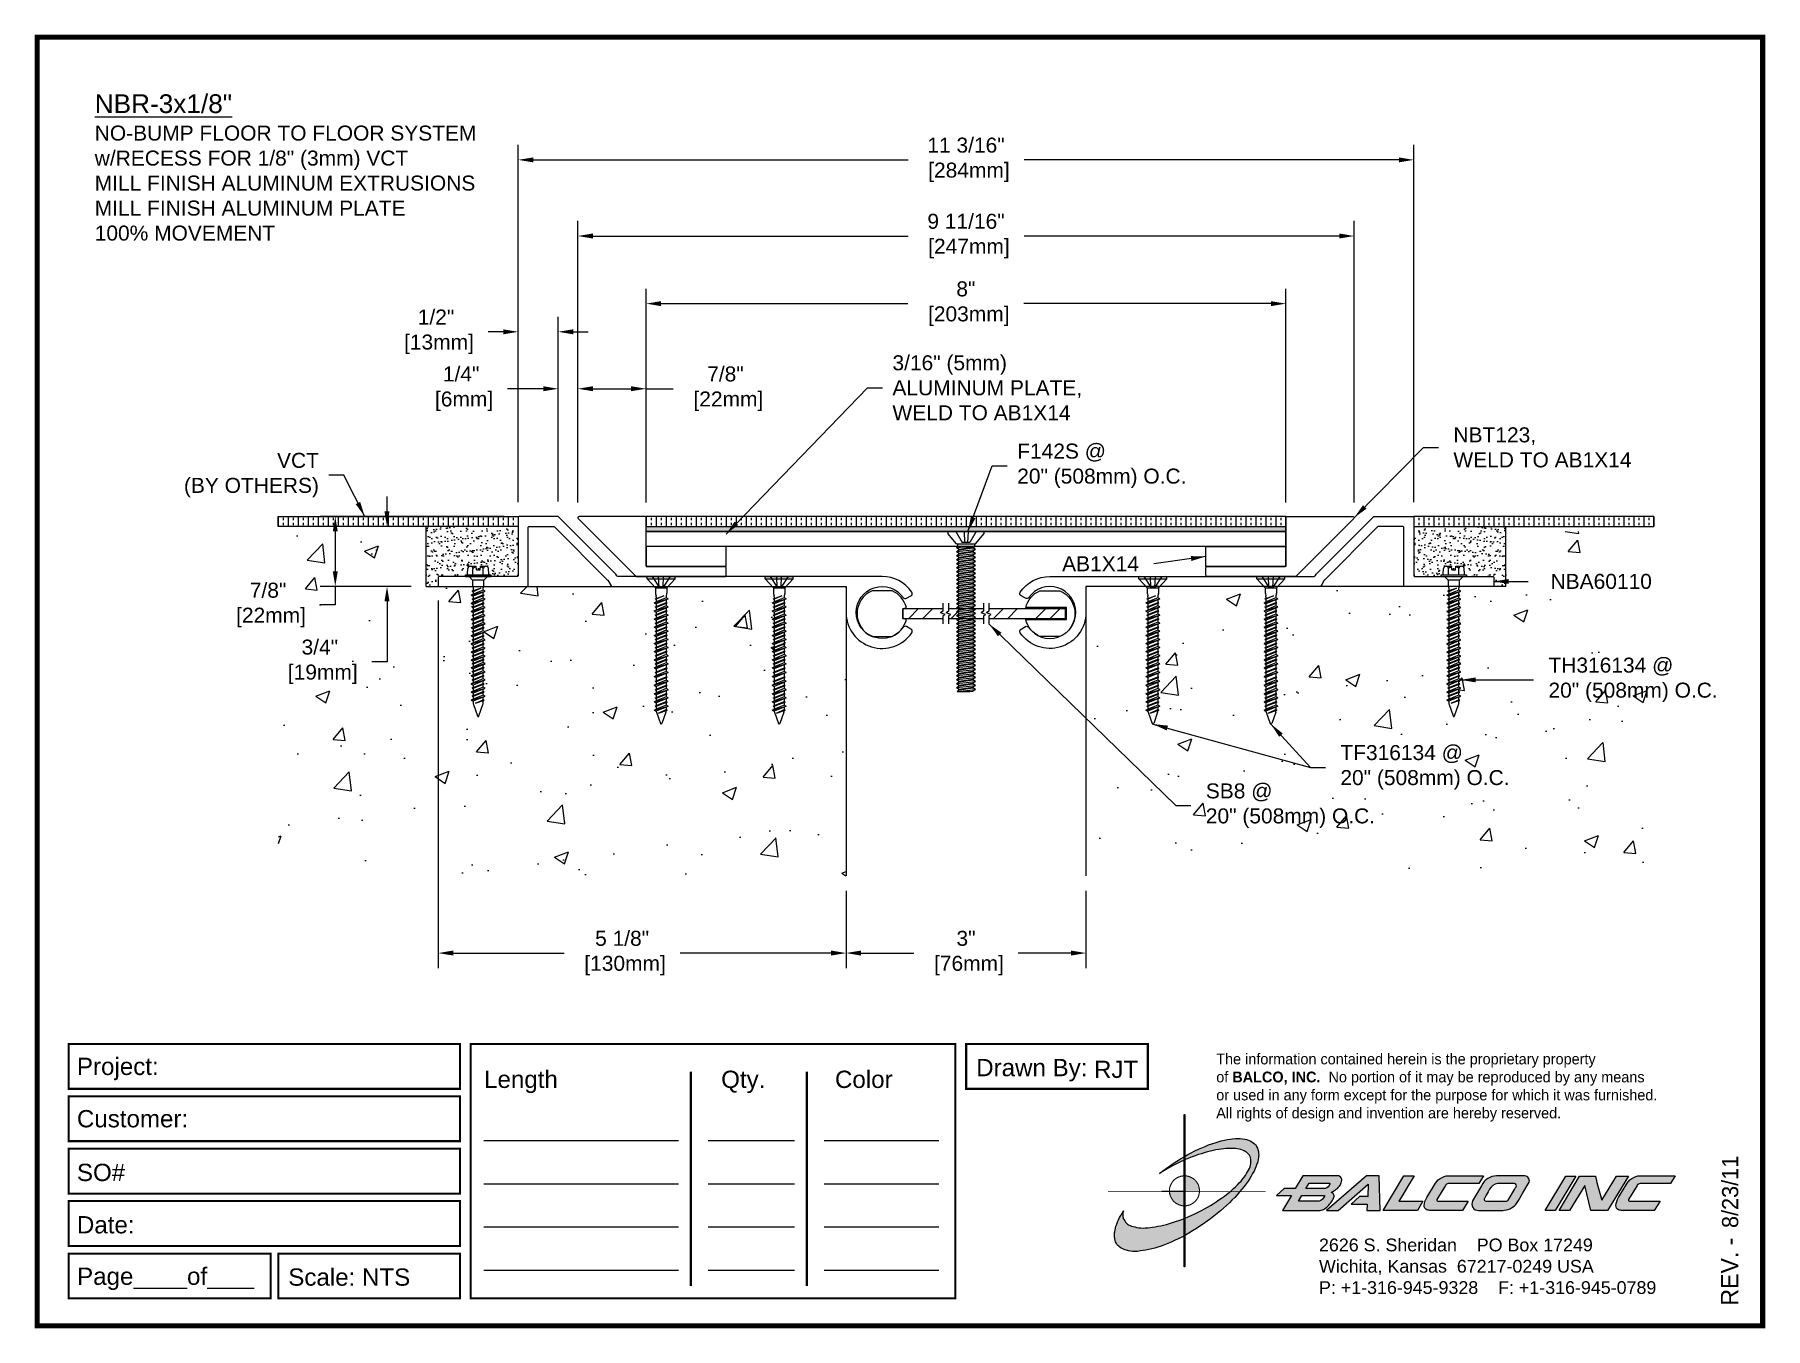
# Paper-space layout 'Layout1' of a CAD drawing. Header units: inches. Extents: x 0 to 10, y 0 to 7.5.
# The model-space entities are those that its viewports show. They can reach past a viewport. Long polylines and large blocks are cut down to what shows.
import ezdxf

# ---------------------------------------------------------------- set-up
doc = ezdxf.new("R2010")
doc.units = ezdxf.units.IN
doc.header["$MEASUREMENT"] = 0
doc.linetypes.add('DASHED', pattern=[0.75, 0.5, -0.25])
for name, color, linetype in [('Anchors', 4, 'Continuous'), ('Border', 7, 'Continuous'), ('Conditions', 1, 'Continuous'), ('Dimensions', 3, 'Continuous'), ('Metals', 7, 'Continuous'), ('TEXT', 2, 'Continuous')]:
    doc.layers.add(name, color=color, linetype=linetype)
doc.styles.add('ARIAL', font='arial.ttf')
doc.styles.add('Copyright', font='ERASDEMI.TTF')
doc.dimstyles.new('Arial', dxfattribs={"dimtxt": 0.1875, "dimasz": 0.1875, "dimexe": 0.1875, "dimexo": 0.1875, "dimgap": 0.1875, "dimtad": 0, "dimtih": 1, "dimtoh": 1, "dimdec": 4, "dimzin": 3, "dimdsep": 46, "dimlunit": 4, "dimtxsty": 'ARIAL', "dimcen": 0.1875, "dimadec": 0, "dimazin": 0, "dimtfac": 1, "dimtdec": 4, "dimtofl": 0, "dimtmove": 0, "dimatfit": 3, "dimfxl": 0, "dimfrac": 2, "dimtolj": 1, "dimtzin": 0, "dimarcsym": 0})

psp = doc.layouts.get("Layout1")

# ---------------------------------------------------------------- texts
at = {"insert": (6.843, 1.591), "char_height": 0.0625, "width": 50.295, "attachment_point": 1, "style": 'Copyright'}
psp.add_mtext('The information contained herein is the proprietary property\\Pof {\\fEras Bold ITC|b0|i0|c0|p34;BALCO, INC.}  No portion of it may be reproduced by any means\\Por used in any form except for the purpose for which it was furnished.\\PAll rights of design and invention are hereby reserved.', dxfattribs=at)
at = {"layer": 'Border', "insert": (7.438, 0.52), "char_height": 0.074, "width": 2.3438, "attachment_point": 1, "style": 'ARIAL'}
psp.add_mtext('2626 S. Sheridan    PO Box 17249\\PWichita, Kansas  67217-0249 USA \\PP: +1-316-945-9328    F: +1-316-945-0789', dxfattribs=at)

msp = doc.modelspace()

# ---------------------------------------------------------------- texts
at = {"layer": 'TEXT', "char_height": 0.1875, "style": 'ARIAL'}
for s, insert, width, attachment_point in [('{\\H1.25x;\\LNBR-3x1/8"\\P}NO-BUMP FLOOR TO FLOOR SYSTEM\\Pw/RECESS FOR 1/8" (3mm) VCT\\PMILL FINISH ALUMINUM EXTRUSIONS\\PMILL FINISH ALUMINUM PLATE\\P100% MOVEMENT', (-27.33089, 15.74672), 7.5157046, 1), ('3/16" (5mm)\\PALUMINUM PLATE,\\PWELD TO AB1X14', (-17.3561, 12.07657), 3.0266462, 4), ('NBT123, \\PWELD TO AB1X14', (-10.34168, 11.33204), 3.6631334, 4), ('\\A1;VCT\\P(BY OTHERS)', (-24.52744, 10.98604), 3.2442785, 6), ('F142S @\\P20" (508mm) O.C.', (-15.79611, 11.10192), 2.3408198, 4), ('AB1X14', (-14.2733, 9.878), 2.3515419, 6), ('\\A1;NBA60110', (-9.12686, 9.6566), 3.3329631, 4), ('TH316134 @\\P20" (508mm) O.C.', (-9.15296, 8.42613), 2.3679874, 4), ('TF316134 @\\P20" (508mm) O.C.', (-11.75514, 7.33302), 3.1226208, 4), ('SB8 @\\P20" (508mm) O.C.', (-13.4375, 6.85408), 2.7322932, 4)]:
    msp.add_mtext(s, dxfattribs=dict(at, insert=insert, width=width, attachment_point=attachment_point))

# ---------------------------------------------------------------- blocks, each defined once
blk = doc.blocks.new('ACADlogo')
h = blk.add_hatch(color=256)
h.paths.add_polyline_path([(-3.346, 1.223), (-3.351, 1.223), (-3.351, 0.979), (-3.346, 0.982)])
h.paths.add_polyline_path([(-3.346, 0.961), (-3.351, 0.959), (-3.351, 0.868), (-3.346, 0.868)])
h.paths.add_polyline_path([(-3.346, 0.777), (-3.351, 0.777), (-3.351, 0.699), (-3.351, 0.695), (-3.35, 0.695), (-3.346, 0.695)])
h.paths.add_polyline_path([(-3.346, 0.864), (-3.346, 0.868), (-3.35, 0.868), (-3.351, 0.868), (-3.351, 0.777), (-3.346, 0.777), (-3.346, 0.778), (-3.348, 0.778)])
h.paths.add_polyline_path([(-3.346, 0.524), (-3.351, 0.521), (-3.351, 0.342), (-3.346, 0.342)])
h.paths.add_polyline_path([(-3.346, 0.695), (-3.351, 0.695), (-3.351, 0.621), (-3.346, 0.623)])
h.paths.add_polyline_path([(-3.346, 0.623), (-3.351, 0.621), (-3.351, 0.521), (-3.346, 0.524)])
h.paths.add_polyline_path([(-3.346, 0.982), (-3.351, 0.979), (-3.351, 0.959), (-3.346, 0.961)])
h = blk.add_hatch(color=175)
h.paths.add_polyline_path([(-3.518, 0.573), (-3.534, 0.571), (-3.548, 0.569), (-3.562, 0.567), (-3.576, 0.567), (-3.589, 0.566), (-3.602, 0.567), (-3.614, 0.568), (-3.625, 0.569), (-3.636, 0.572), (-3.646, 0.574), (-3.656, 0.577), (-3.664, 0.581), (-3.673, 0.585), (-3.679, 0.589), (-3.685, 0.595), (-3.688, 0.598), (-3.691, 0.6), (-3.695, 0.607), (-3.699, 0.614), (-3.703, 0.621), (-3.704, 0.626), (-3.705, 0.631), (-3.706, 0.637), (-3.706, 0.642), (-3.705, 0.648), (-3.705, 0.653), (-3.703, 0.659), (-3.702, 0.665), (-3.71, 0.652), (-3.717, 0.639), (-3.725, 0.626), (-3.731, 0.613), (-3.737, 0.601), (-3.741, 0.589), (-3.746, 0.577), (-3.749, 0.566), (-3.751, 0.555), (-3.753, 0.544), (-3.754, 0.538), (-3.754, 0.533), (-3.755, 0.523), (-3.754, 0.513), (-3.753, 0.508), (-3.752, 0.503), (-3.75, 0.494), (-3.748, 0.486), (-3.743, 0.477), (-3.74, 0.473), (-3.738, 0.469), (-3.734, 0.465), (-3.73, 0.461), (-3.723, 0.455), (-3.715, 0.449), (-3.706, 0.445), (-3.695, 0.44), (-3.685, 0.437), (-3.674, 0.434), (-3.661, 0.432), (-3.648, 0.431), (-3.634, 0.431), (-3.62, 0.431), (-3.604, 0.433), (-3.588, 0.435), (-3.572, 0.438), (-3.556, 0.441), (-3.538, 0.445), (-3.52, 0.449), (-3.503, 0.456), (-3.483, 0.461), (-3.464, 0.469), (-3.445, 0.477), (-3.426, 0.485), (-3.406, 0.494), (-3.385, 0.503), (-3.364, 0.514), (-3.351, 0.521), (-3.351, 0.621), (-3.364, 0.616), (-3.382, 0.609), (-3.4, 0.603), (-3.418, 0.598), (-3.436, 0.592), (-3.453, 0.587), (-3.47, 0.583), (-3.486, 0.579), (-3.503, 0.576)])
h.paths.add_polyline_path([(-3.215, 0.687), (-3.251, 0.667), (-3.289, 0.649), (-3.327, 0.631), (-3.345, 0.623), (-3.346, 0.623), (-3.346, 0.524), (-3.343, 0.525), (-3.323, 0.537), (-3.302, 0.549), (-3.28, 0.563), (-3.259, 0.577), (-3.238, 0.59), (-3.218, 0.605), (-3.198, 0.62), (-3.179, 0.635), (-3.16, 0.65), (-3.141, 0.665), (-3.123, 0.681), (-3.106, 0.696), (-3.089, 0.712), (-3.074, 0.727), (-3.058, 0.743), (-3.043, 0.759), (-3.03, 0.775), (-3.028, 0.777), (-3.085, 0.777), (-3.091, 0.772), (-3.105, 0.761), (-3.118, 0.75), (-3.134, 0.739), (-3.149, 0.729), (-3.165, 0.718), (-3.182, 0.707), (-3.198, 0.697)])
h.paths.add_polyline_path([(-2.921, 1.009), (-2.922, 1.015), (-2.924, 1.02), (-2.926, 1.029), (-2.931, 1.038), (-2.934, 1.043), (-2.936, 1.047), (-2.94, 1.05), (-2.943, 1.054), (-2.951, 1.06), (-2.959, 1.066), (-2.968, 1.071), (-2.978, 1.075), (-2.989, 1.079), (-3, 1.081), (-3.013, 1.083), (-3.026, 1.084), (-3.04, 1.084), (-3.054, 1.084), (-3.07, 1.083), (-3.085, 1.081), (-3.102, 1.079), (-3.118, 1.075), (-3.136, 1.07), (-3.153, 1.066), (-3.171, 1.06), (-3.191, 1.054), (-3.21, 1.047), (-3.229, 1.039), (-3.248, 1.031), (-3.268, 1.022), (-3.289, 1.012), (-3.31, 1.002), (-3.33, 0.991), (-3.346, 0.982), (-3.346, 0.961), (-3.342, 0.962), (-3.323, 0.971), (-3.305, 0.978), (-3.287, 0.984), (-3.268, 0.991), (-3.251, 0.996), (-3.234, 1.002), (-3.216, 1.007), (-3.199, 1.011), (-3.182, 1.015), (-3.167, 1.018), (-3.15, 1.021), (-3.136, 1.023), (-3.121, 1.025), (-3.107, 1.026), (-3.093, 1.026), (-3.079, 1.027), (-3.067, 1.026), (-3.054, 1.026), (-3.043, 1.025), (-3.032, 1.022), (-3.022, 1.02), (-3.013, 1.016), (-3.004, 1.013), (-2.997, 1.009), (-2.989, 1.005), (-2.983, 0.999), (-2.98, 0.996), (-2.978, 0.994), (-2.973, 0.987), (-2.969, 0.981), (-2.967, 0.973), (-2.965, 0.965), (-2.964, 0.957), (-2.964, 0.949), (-2.964, 0.944), (-2.965, 0.94), (-2.967, 0.93), (-2.969, 0.921), (-2.973, 0.911), (-2.978, 0.901), (-2.983, 0.891), (-2.989, 0.881), (-2.996, 0.871), (-3.004, 0.86), (-3.012, 0.849), (-3.021, 0.838), (-3.032, 0.827), (-3.042, 0.816), (-3.053, 0.805), (-3.065, 0.794), (-3.077, 0.783), (-3.085, 0.777), (-3.028, 0.777), (-3.016, 0.791), (-3.004, 0.806), (-2.992, 0.822), (-2.981, 0.837), (-2.971, 0.852), (-2.962, 0.866), (-2.954, 0.882), (-2.946, 0.896), (-2.939, 0.91), (-2.934, 0.924), (-2.929, 0.938), (-2.926, 0.944), (-2.925, 0.951), (-2.922, 0.963), (-2.92, 0.975), (-2.92, 0.982), (-2.919, 0.987), (-2.92, 0.999), (-2.92, 1.005)])
h.paths.add_polyline_path([(-3.372, 0.966), (-3.393, 0.953), (-3.415, 0.94), (-3.435, 0.925), (-3.455, 0.911), (-3.475, 0.897), (-3.494, 0.882), (-3.468, 0.898), (-3.439, 0.915), (-3.41, 0.93), (-3.396, 0.938), (-3.38, 0.945), (-3.351, 0.959), (-3.351, 0.979)])
h = blk.add_hatch(color=256)
h.paths.add_polyline_path([(-3.268, 0.814), (-3.27, 0.819), (-3.273, 0.824), (-3.276, 0.828), (-3.279, 0.833), (-3.282, 0.837), (-3.286, 0.841), (-3.29, 0.845), (-3.294, 0.849), (-3.298, 0.852), (-3.303, 0.855), (-3.308, 0.858), (-3.313, 0.86), (-3.318, 0.863), (-3.323, 0.864), (-3.328, 0.866), (-3.334, 0.867), (-3.339, 0.868), (-3.345, 0.868), (-3.346, 0.868), (-3.346, 0.777), (-3.335, 0.777), (-3.262, 0.777), (-3.262, 0.781), (-3.262, 0.787), (-3.263, 0.792), (-3.264, 0.798), (-3.265, 0.803), (-3.266, 0.808)])
h.paths.add_polyline_path([(-3.351, 0.777), (-3.436, 0.777), (-3.435, 0.773), (-3.435, 0.768), (-3.434, 0.762), (-3.432, 0.757), (-3.431, 0.752), (-3.428, 0.747), (-3.426, 0.742), (-3.423, 0.737), (-3.42, 0.732), (-3.417, 0.728), (-3.414, 0.723), (-3.41, 0.719), (-3.406, 0.716), (-3.401, 0.712), (-3.397, 0.709), (-3.392, 0.706), (-3.387, 0.704), (-3.382, 0.701), (-3.377, 0.699), (-3.372, 0.698), (-3.367, 0.696), (-3.361, 0.695), (-3.356, 0.695), (-3.351, 0.695)])
h.paths.add_polyline_path([(-3.346, 0.868), (-3.35, 0.868), (-3.351, 0.868), (-3.351, 0.777), (-3.346, 0.777)])
h = blk.add_hatch(color=256)
h.paths.add_polyline_path([(-2.438, 0.844, 0.412988), (-2.461, 0.869), (-2.663, 0.869), (-2.707, 0.794), (-2.771, 0.794), (-2.815, 0.755), (-2.73, 0.755), (-2.781, 0.668), (-2.563, 0.668, 0.107996), (-2.538, 0.677, 0.108939), (-2.494, 0.724, 0.080345), (-2.483, 0.745, 0.419497), (-2.499, 0.773, 0.149928), (-2.447, 0.815, 0.134283)])
h.paths.add_polyline_path([(-2.507, 0.821, -0.209012), (-2.532, 0.794), (-2.538, 0.794), (-2.646, 0.794), (-2.627, 0.825), (-2.51, 0.825, -0.56619)], flags=16)
h.paths.add_polyline_path([(-2.538, 0.75, -0.241309), (-2.569, 0.722), (-2.688, 0.722), (-2.669, 0.755), (-2.541, 0.755, -0.56619)], flags=16)
for points in [[(-2.285, 0.819), (-2.287, 0.748), (-2.335, 0.748), (-2.383, 0.705), (-2.29, 0.705), (-2.292, 0.668), (-2.215, 0.668), (-2.221, 0.869), (-2.295, 0.869), (-2.527, 0.668), (-2.458, 0.668)], [(-2.018, 0.869), (-2.079, 0.869), (-2.198, 0.668), (-2, 0.668), (-1.968, 0.722), (-2.107, 0.722), (-2.085, 0.759), (-2.064, 0.794)], [(-1.617, 0.869), (-1.807, 0.869, 0.270182), (-1.896, 0.825), (-1.946, 0.742, 0.109019), (-1.961, 0.695, 0.340665), (-1.945, 0.672, 0.129907), (-1.923, 0.668), (-1.738, 0.668), (-1.706, 0.722), (-1.878, 0.722), (-1.882, 0.722, -0.601242), (-1.887, 0.731), (-1.838, 0.813, -0.253048), (-1.821, 0.823), (-1.645, 0.823)], [(-1.083, 0.867), (-1.14, 0.867), (-1.261, 0.667), (-1.26, 0.667), (-1.202, 0.667)], [(-0.96, 0.83), (-0.969, 0.867), (-1.061, 0.867), (-1.179, 0.667), (-1.12, 0.667), (-1.031, 0.812), (-0.995, 0.667), (-0.9, 0.667), (-0.778, 0.867), (-0.846, 0.867), (-0.931, 0.727), (-0.951, 0.795)], [(-0.507, 0.869), (-0.697, 0.869, 0.270182), (-0.786, 0.825), (-0.836, 0.742, 0.109019), (-0.85, 0.695, 0.340665), (-0.835, 0.672, 0.129907), (-0.812, 0.668), (-0.628, 0.668), (-0.595, 0.722), (-0.768, 0.722), (-0.772, 0.722, -0.601242), (-0.777, 0.731), (-0.728, 0.813, -0.253048), (-0.71, 0.823), (-0.534, 0.823)], [(-3.346, 0.623), (-3.351, 0.621), (-3.351, 0.521), (-3.346, 0.524)]]:
    blk.add_hatch(color=256).paths.add_polyline_path(points)
h = blk.add_hatch(color=256)
h.paths.add_polyline_path([(-1.377, 0.868), (-1.383, 0.868), (-1.383, 0.868), (-1.44, 0.868), (-1.492, 0.868), (-1.541, 0.868, 0.297712), (-1.628, 0.811), (-1.68, 0.723, 0.585116), (-1.646, 0.668), (-1.506, 0.668, 0.210586), (-1.429, 0.703), (-1.415, 0.726), (-1.389, 0.769), (-1.352, 0.831, 0.4352)])
h.paths.add_polyline_path([(-1.437, 0.823, -0.603783), (-1.428, 0.805), (-1.431, 0.801), (-1.434, 0.796), (-1.438, 0.789), (-1.474, 0.728, -0.229001), (-1.489, 0.722), (-1.494, 0.722), (-1.501, 0.722), (-1.597, 0.722), (-1.604, 0.722, -0.492401), (-1.613, 0.734), (-1.601, 0.757), (-1.591, 0.775), (-1.582, 0.791, -0.238368), (-1.535, 0.823)], flags=16)
for q in [(-3.48, 0.777), (-3.351, 0.642)]:
    blk.add_line((-3.351, 0.777), q)
at = {"color": 7, "lineweight": 0}
for points in [[(-3.351, 1.223), (-3.346, 1.223), (-3.346, 0.342), (-3.351, 0.342), (-3.351, 1.223)], [(-2.292, 0.668), (-2.215, 0.668), (-2.221, 0.869), (-2.295, 0.869), (-2.527, 0.668), (-2.458, 0.668), (-2.285, 0.819), (-2.287, 0.748), (-2.286, 0.748), (-2.335, 0.748), (-2.383, 0.705), (-2.29, 0.705), (-2.292, 0.668), (-2.292, 0.668)], [(-2.198, 0.668), (-2.079, 0.869), (-2.018, 0.869), (-2.064, 0.794), (-2.085, 0.759), (-2.107, 0.722), (-1.968, 0.722), (-2, 0.668), (-2.198, 0.668), (-2.198, 0.668)], [(-1.383, 0.868), (-1.383, 0.868)], [(-1.261, 0.667), (-1.14, 0.867), (-1.083, 0.867), (-1.202, 0.667), (-1.26, 0.667), (-1.261, 0.667), (-1.261, 0.667)], [(-0.9, 0.667), (-0.995, 0.667), (-1.031, 0.812), (-1.12, 0.667), (-1.179, 0.667), (-1.061, 0.867), (-0.969, 0.867), (-0.96, 0.83), (-0.951, 0.795), (-0.931, 0.727), (-0.846, 0.867), (-0.778, 0.867), (-0.9, 0.667), (-0.9, 0.667)]]:
    blk.add_lwpolyline(points, dxfattribs=at)
at = {"color": 175, "lineweight": 0}
blk.add_lwpolyline([(-2.926, 1.029), (-2.924, 1.02), (-2.922, 1.015), (-2.921, 1.009), (-2.92, 1.005), (-2.92, 0.999), (-2.919, 0.987), (-2.92, 0.982), (-2.92, 0.975), (-2.922, 0.963), (-2.925, 0.951), (-2.926, 0.944), (-2.929, 0.938), (-2.934, 0.924), (-2.939, 0.91), (-2.946, 0.896), (-2.954, 0.882), (-2.962, 0.866), (-2.971, 0.852), (-2.981, 0.837), (-2.992, 0.822), (-3.004, 0.806), (-3.016, 0.791), (-3.03, 0.775), (-3.043, 0.759), (-3.058, 0.743), (-3.074, 0.727), (-3.089, 0.712), (-3.106, 0.696), (-3.123, 0.681), (-3.141, 0.665), (-3.16, 0.65), (-3.179, 0.635), (-3.198, 0.62), (-3.218, 0.605), (-3.238, 0.59), (-3.259, 0.577), (-3.28, 0.563), (-3.302, 0.549), (-3.323, 0.537), (-3.343, 0.525), (-3.364, 0.514), (-3.385, 0.503), (-3.406, 0.494), (-3.426, 0.485), (-3.445, 0.477), (-3.464, 0.469), (-3.483, 0.461), (-3.503, 0.456), (-3.52, 0.449), (-3.538, 0.445), (-3.556, 0.441), (-3.572, 0.438), (-3.588, 0.435), (-3.604, 0.433), (-3.62, 0.431), (-3.634, 0.431), (-3.648, 0.431), (-3.661, 0.432), (-3.674, 0.434), (-3.685, 0.437), (-3.695, 0.44), (-3.706, 0.445), (-3.715, 0.449), (-3.723, 0.455), (-3.73, 0.461), (-3.734, 0.465), (-3.738, 0.469), (-3.74, 0.473), (-3.743, 0.477), (-3.748, 0.486), (-3.75, 0.494), (-3.752, 0.503), (-3.753, 0.508), (-3.754, 0.513), (-3.755, 0.523), (-3.754, 0.533), (-3.754, 0.538), (-3.753, 0.544), (-3.751, 0.555), (-3.749, 0.566), (-3.746, 0.577), (-3.741, 0.589), (-3.737, 0.601), (-3.731, 0.613), (-3.725, 0.626), (-3.717, 0.639), (-3.71, 0.652), (-3.702, 0.665), (-3.703, 0.659), (-3.705, 0.653), (-3.705, 0.648), (-3.706, 0.642), (-3.706, 0.637), (-3.705, 0.631), (-3.704, 0.626), (-3.703, 0.621), (-3.699, 0.614), (-3.695, 0.607), (-3.691, 0.6), (-3.688, 0.598), (-3.685, 0.595), (-3.679, 0.589), (-3.673, 0.585), (-3.664, 0.581), (-3.656, 0.577), (-3.646, 0.574), (-3.636, 0.572), (-3.625, 0.569), (-3.614, 0.568), (-3.602, 0.567), (-3.589, 0.566), (-3.576, 0.567), (-3.562, 0.567), (-3.548, 0.569), (-3.534, 0.571), (-3.518, 0.573), (-3.503, 0.576), (-3.486, 0.579), (-3.47, 0.583), (-3.453, 0.587), (-3.436, 0.592), (-3.418, 0.598), (-3.4, 0.603), (-3.382, 0.609), (-3.364, 0.616), (-3.345, 0.623), (-3.327, 0.631), (-3.289, 0.649), (-3.251, 0.667), (-3.215, 0.687), (-3.198, 0.697), (-3.182, 0.707), (-3.165, 0.718), (-3.149, 0.729), (-3.134, 0.739), (-3.118, 0.75), (-3.105, 0.761), (-3.091, 0.772), (-3.077, 0.783), (-3.065, 0.794), (-3.053, 0.805), (-3.042, 0.816), (-3.032, 0.827), (-3.021, 0.838), (-3.012, 0.849), (-3.004, 0.86), (-2.996, 0.871), (-2.989, 0.881), (-2.983, 0.891), (-2.978, 0.901), (-2.973, 0.911), (-2.969, 0.921), (-2.967, 0.93), (-2.965, 0.94), (-2.964, 0.944), (-2.964, 0.949), (-2.964, 0.957), (-2.965, 0.965), (-2.967, 0.973), (-2.969, 0.981), (-2.973, 0.987), (-2.978, 0.994), (-2.98, 0.996), (-2.983, 0.999), (-2.989, 1.005), (-2.997, 1.009), (-3.004, 1.013), (-3.013, 1.016), (-3.022, 1.02), (-3.032, 1.022), (-3.043, 1.025), (-3.054, 1.026), (-3.067, 1.026), (-3.079, 1.027), (-3.093, 1.026), (-3.107, 1.026), (-3.121, 1.025), (-3.136, 1.023), (-3.15, 1.021), (-3.167, 1.018), (-3.182, 1.015), (-3.199, 1.011), (-3.216, 1.007), (-3.234, 1.002), (-3.251, 0.996), (-3.268, 0.991), (-3.287, 0.984), (-3.305, 0.978), (-3.323, 0.971), (-3.342, 0.962), (-3.38, 0.945), (-3.396, 0.938), (-3.41, 0.93), (-3.439, 0.915), (-3.468, 0.898), (-3.494, 0.882), (-3.475, 0.897), (-3.455, 0.911), (-3.435, 0.925), (-3.415, 0.94), (-3.393, 0.953), (-3.372, 0.966), (-3.351, 0.979), (-3.33, 0.991), (-3.31, 1.002), (-3.289, 1.012), (-3.268, 1.022), (-3.248, 1.031), (-3.229, 1.039), (-3.21, 1.047), (-3.191, 1.054), (-3.171, 1.06), (-3.153, 1.066), (-3.136, 1.07), (-3.118, 1.075), (-3.102, 1.079), (-3.085, 1.081), (-3.07, 1.083), (-3.054, 1.084), (-3.04, 1.084), (-3.026, 1.084), (-3.013, 1.083), (-3, 1.081), (-2.989, 1.079), (-2.978, 1.075), (-2.968, 1.071), (-2.959, 1.066), (-2.951, 1.06), (-2.943, 1.054), (-2.94, 1.05), (-2.936, 1.047), (-2.934, 1.043), (-2.931, 1.038), (-2.926, 1.029), (-2.926, 1.029)], dxfattribs=at)
at = {"color": 7, "lineweight": 0, "const_width": 0.0064}
blk.add_lwpolyline([(-3.262, 0.781), (-3.262, 0.787), (-3.263, 0.792), (-3.264, 0.798), (-3.265, 0.803), (-3.266, 0.808), (-3.268, 0.814), (-3.27, 0.819), (-3.273, 0.824), (-3.276, 0.828), (-3.279, 0.833), (-3.282, 0.837), (-3.286, 0.841), (-3.29, 0.845), (-3.294, 0.849), (-3.298, 0.852), (-3.303, 0.855), (-3.308, 0.858), (-3.313, 0.86), (-3.318, 0.863), (-3.323, 0.864), (-3.328, 0.866), (-3.334, 0.867), (-3.339, 0.868), (-3.345, 0.868), (-3.35, 0.868), (-3.356, 0.868), (-3.361, 0.867), (-3.367, 0.866), (-3.372, 0.865), (-3.377, 0.863), (-3.382, 0.862), (-3.387, 0.859), (-3.392, 0.857), (-3.397, 0.854), (-3.401, 0.851), (-3.406, 0.847), (-3.41, 0.843), (-3.414, 0.839), (-3.417, 0.835), (-3.42, 0.831), (-3.423, 0.826), (-3.426, 0.821), (-3.428, 0.816), (-3.431, 0.811), (-3.432, 0.806), (-3.434, 0.801), (-3.435, 0.795), (-3.435, 0.79), (-3.436, 0.784), (-3.436, 0.779), (-3.435, 0.773), (-3.435, 0.768), (-3.434, 0.762), (-3.432, 0.757), (-3.431, 0.752), (-3.428, 0.747), (-3.426, 0.742), (-3.423, 0.737), (-3.42, 0.732), (-3.417, 0.728), (-3.414, 0.723), (-3.41, 0.719), (-3.406, 0.716), (-3.401, 0.712), (-3.397, 0.709), (-3.392, 0.706), (-3.387, 0.704), (-3.382, 0.701), (-3.377, 0.699), (-3.372, 0.698), (-3.367, 0.696), (-3.361, 0.695), (-3.356, 0.695), (-3.35, 0.695), (-3.345, 0.695), (-3.339, 0.695), (-3.334, 0.696), (-3.328, 0.697), (-3.323, 0.698), (-3.318, 0.7), (-3.313, 0.702), (-3.308, 0.705), (-3.303, 0.708), (-3.298, 0.711), (-3.294, 0.714), (-3.29, 0.718), (-3.286, 0.721), (-3.282, 0.726), (-3.279, 0.73), (-3.276, 0.734), (-3.273, 0.739), (-3.27, 0.744), (-3.268, 0.749), (-3.266, 0.754), (-3.265, 0.76), (-3.264, 0.765), (-3.263, 0.77), (-3.262, 0.776), (-3.262, 0.781)], dxfattribs=at)
at = {"color": 7, "lineweight": 0}
for points in [[(-2.447, 0.815, 0.130368), (-2.438, 0.843, 0.448367), (-2.463, 0.869), (-2.663, 0.869), (-2.707, 0.794), (-2.771, 0.794), (-2.815, 0.755), (-2.73, 0.755), (-2.781, 0.668), (-2.563, 0.668, 0.107996), (-2.538, 0.677, 0.108939), (-2.494, 0.724, 0.077395), (-2.484, 0.744, 0.430878), (-2.499, 0.773, 0.149928)], [(-2.507, 0.821, -0.209012), (-2.532, 0.794), (-2.538, 0.794), (-2.646, 0.794), (-2.627, 0.825), (-2.512, 0.825), (-2.509, 0.825, -0.531288)], [(-1.838, 0.813), (-1.887, 0.731, 0.587385), (-1.882, 0.722), (-1.878, 0.722), (-1.706, 0.722), (-1.738, 0.668), (-1.923, 0.668, -0.129907), (-1.945, 0.672, -0.349839), (-1.961, 0.696, -0.107341), (-1.946, 0.742), (-1.896, 0.825, -0.270182), (-1.807, 0.869), (-1.617, 0.869), (-1.645, 0.823), (-1.821, 0.823, 0.252436)], [(-1.68, 0.723, 0.585116), (-1.646, 0.668), (-1.506, 0.668, 0.210586), (-1.429, 0.703), (-1.415, 0.726), (-1.389, 0.769), (-1.352, 0.831, 0.4352), (-1.377, 0.868), (-1.383, 0.868), (-1.383, 0.868), (-1.44, 0.868), (-1.492, 0.868), (-1.541, 0.868, 0.297712), (-1.628, 0.811)], [(-0.728, 0.813), (-0.777, 0.731, 0.587385), (-0.772, 0.722), (-0.768, 0.722), (-0.595, 0.722), (-0.628, 0.668), (-0.812, 0.668, -0.129907), (-0.835, 0.672, -0.349839), (-0.85, 0.696, -0.107341), (-0.836, 0.742), (-0.786, 0.825, -0.270182), (-0.697, 0.869), (-0.507, 0.869), (-0.534, 0.823), (-0.71, 0.823, 0.252436)], [(-2.569, 0.722), (-2.688, 0.722), (-2.669, 0.755), (-2.543, 0.755), (-2.54, 0.755, -0.531288), (-2.538, 0.75, -0.241309)]]:
    blk.add_lwpolyline(points, format="xyb", close=True, dxfattribs=at)
blk.add_lwpolyline([(-1.437, 0.823), (-1.535, 0.823, 0.238368), (-1.582, 0.791), (-1.591, 0.775), (-1.601, 0.757), (-1.613, 0.734, 0.490298), (-1.604, 0.722), (-1.597, 0.722), (-1.501, 0.722), (-1.494, 0.722), (-1.489, 0.722, 0.229001), (-1.474, 0.728), (-1.438, 0.789), (-1.434, 0.796), (-1.431, 0.801), (-1.428, 0.805, 0.603783)], format="xyb", close=True)
blk.add_lwpolyline([(-2.879, 0.777, 0.00455, 0.00455, 0), (-3.791, 0.777, 0.00183, 0.00183, 0), (-3.791, 0.777, 0.00183, 0.00183, 0)], format="xyseb", dxfattribs=at)
blk = doc.blocks.new('Quantity Data')
at = {"layer": 'Border', "color": 253}
for p, q in [((2.755, 1.254), (3.881, 1.254)), ((4.054, 1.254), (4.553, 1.254)), ((4.725, 1.254), (5.389, 1.254)), ((2.755, 1.004), (3.881, 1.004)), ((4.054, 1.004), (4.553, 1.004)), ((4.725, 1.004), (5.389, 1.004)), ((2.755, 0.754), (3.881, 0.754)), ((4.054, 0.754), (4.553, 0.754)), ((4.725, 0.754), (5.389, 0.754)), ((2.755, 0.504), (3.881, 0.504)), ((4.054, 0.504), (4.553, 0.504)), ((4.725, 0.504), (5.389, 0.504))]:
    blk.add_line(p, q, dxfattribs=at)
at = {"layer": 'Border', "const_width": 0.0125}
blk.add_lwpolyline([(5.485, 0.341), (2.678, 0.341), (2.678, 1.813), (5.485, 1.813)], close=True, dxfattribs=at)
for points in [[(3.953, 1.653), (3.953, 0.412)], [(4.625, 1.653), (4.625, 0.412)]]:
    blk.add_lwpolyline(points, dxfattribs=at)
at = {"layer": 'Border', "style": 'ARIAL'}
for s, p in [('Length', (2.756, 1.559)), ('Qty.', (4.129, 1.559)), ('Color', (4.788, 1.559))]:
    blk.add_text(s, height=0.1, dxfattribs=at).set_placement(p)
blk = doc.blocks.new('Drawn By')
at = {"layer": 'Border', "const_width": 0.0125}
blk.add_lwpolyline([(5.38, 1.813), (6.432, 1.813), (6.432, 1.554), (5.38, 1.554)], close=True, dxfattribs=at)
at = {"layer": 'Border', "style": 'ARIAL'}
blk.add_text('Drawn By: ', height=0.1, dxfattribs=at).set_placement((5.438, 1.627))
blk.add_attdef('XXX', (6.12, 1.617), '', height=0.1, dxfattribs=at)
blk = doc.blocks.new('Project Info')
at = {"layer": 'Border', "const_width": 0.0125}
for points in [[(0.182, 1.813), (2.448, 1.813), (2.448, 1.554), (0.182, 1.554)], [(0.182, 1.51), (2.448, 1.51), (2.448, 1.251), (0.182, 1.251)], [(0.182, 1.207), (2.448, 1.207), (2.448, 0.947), (0.182, 0.947)], [(0.182, 0.904), (2.448, 0.904), (2.448, 0.644), (0.182, 0.644)], [(0.182, 0.6), (1.352, 0.6), (1.352, 0.341), (0.182, 0.341)], [(1.396, 0.6), (2.448, 0.6), (2.448, 0.341), (1.396, 0.341)]]:
    blk.add_lwpolyline(points, close=True, dxfattribs=at)
at = {"layer": 'Border', "style": 'ARIAL'}
for s, p in [('Project:', (0.23, 1.634)), ('Customer:', (0.23, 1.331)), ('SO#', (0.23, 1.02)), ('Date:', (0.23, 0.717)), ('Page%%u        %%uof%%u       ', (0.231, 0.419)), ('Scale: NTS', (1.454, 0.414))]:
    blk.add_text(s, height=0.1, dxfattribs=at).set_placement(p)
blk = doc.blocks.new('REV')
at = {"style": 'Copyright'}
blk.add_text('REV. -', height=0.1, rotation=90, dxfattribs=at).set_placement((-0.142, 0.117))
at = {"style": 'Copyright', "flags": 4}
blk.add_attdef('REVISIONDATE', (-0.142, 0.566), '', height=0.0938, rotation=90, dxfattribs=at)
blk = doc.blocks.new('*D12')
at = {"layer": 'Defpoints', "color": 0}
for p in [(-21.536, 12.778), (-22.036, 10.459), (-21.536, 10.469)]:
    blk.add_point(p, dxfattribs=at)
at = {"layer": 'Dimensions', "color": 0, "lineweight": -2}
for p, q in [((-22.223, 12.778), (-22.411, 12.778)), ((-22.036, 10.647), (-22.036, 12.965)), ((-21.536, 10.657), (-21.536, 12.965)), ((-21.348, 12.778), (-21.161, 12.778))]:
    blk.add_line(p, q, dxfattribs=at)
at = {"layer": 'Dimensions', "color": 0}
for points in [[(-22.223, 12.809), (-22.223, 12.746), (-22.036, 12.778)], [(-21.348, 12.809), (-21.348, 12.746), (-21.536, 12.778)]]:
    blk.add_solid(points, dxfattribs=at)
at = {"layer": 'Dimensions', "color": 0, "insert": (-23.063, 12.778), "char_height": 0.1875, "attachment_point": 5, "style": 'ARIAL'}
blk.add_mtext('\\A1;1/2"\\P [13mm]', dxfattribs=at)
blk = doc.blocks.new('*D13')
at = {"layer": 'Defpoints', "color": 0}
for p in [(-17.936, 5.977), (-14.936, 5.977), (-14.936, 5.011)]:
    blk.add_point(p, dxfattribs=at)
at = {"layer": 'Dimensions', "color": 0, "lineweight": -2}
for p, q in [((-17.936, 5.789), (-17.936, 4.824)), ((-14.936, 5.789), (-14.936, 4.824)), ((-17.749, 5.011), (-17.088, 5.011)), ((-15.124, 5.011), (-15.784, 5.011))]:
    blk.add_line(p, q, dxfattribs=at)
at = {"layer": 'Dimensions', "color": 0}
for points in [[(-17.749, 5.043), (-17.749, 4.98), (-17.936, 5.011)], [(-15.124, 5.043), (-15.124, 4.98), (-14.936, 5.011)]]:
    blk.add_solid(points, dxfattribs=at)
at = {"layer": 'Dimensions', "color": 0, "insert": (-16.436, 5.011), "char_height": 0.1875, "attachment_point": 5, "style": 'ARIAL'}
blk.add_mtext('\\A1;3"\\P [76mm]', dxfattribs=at)
blk = doc.blocks.new('*D14')
at = {"layer": 'Defpoints', "color": 0}
for p in [(-10.837, 14.927), (-22.036, 10.459), (-10.837, 10.459)]:
    blk.add_point(p, dxfattribs=at)
at = {"layer": 'Dimensions', "color": 0, "lineweight": -2}
for p, q in [((-22.036, 10.647), (-22.036, 15.114)), ((-10.837, 10.647), (-10.837, 15.114)), ((-21.848, 14.927), (-17.161, 14.927)), ((-11.024, 14.927), (-15.711, 14.927))]:
    blk.add_line(p, q, dxfattribs=at)
at = {"layer": 'Dimensions', "color": 0}
for points in [[(-21.848, 14.958), (-21.848, 14.896), (-22.036, 14.927)], [(-11.024, 14.958), (-11.024, 14.896), (-10.837, 14.927)]]:
    blk.add_solid(points, dxfattribs=at)
at = {"layer": 'Dimensions', "color": 0, "insert": (-16.436, 14.927), "char_height": 0.1875, "attachment_point": 5, "style": 'ARIAL'}
blk.add_mtext('\\A1;11 3/16"\\P [284mm]', dxfattribs=at)
blk = doc.blocks.new('A$C63CB1885')
for p, q in [((-0.176, 0), (-0.175, 0.018)), ((-0.176, 0), (0.176, 0)), ((-0.176, 0), (-0.07, -0.113)), ((-0.163, 0.029), (0.163, 0.029)), ((0.07, -0.113), (0.176, 0)), ((0.176, 0), (0.175, 0.018)), ((-0.074, -0.251), (0.032, -0.215)), ((-0.07, -0.113), (0.07, -0.113)), ((-0.07, -0.113), (-0.07, -0.18)), ((-0.069, -0.189), (-0.063, -0.215)), ((-0.062, -0.245), (0.032, -0.215)), ((0.032, -0.215), (-0.062, -0.257)), ((0.069, -0.189), (0.063, -0.215)), ((0.07, -0.113), (0.07, -0.18)), ((-0.086, -0.302), (0.086, -0.251)), ((-0.086, -0.302), (-0.062, -0.289)), ((-0.086, -0.302), (-0.062, -0.315)), ((-0.086, -0.403), (0.086, -0.353)), ((-0.086, -0.403), (-0.062, -0.391)), ((-0.086, -0.403), (-0.062, -0.416)), ((-0.074, -0.251), (-0.062, -0.245)), ((-0.074, -0.251), (-0.062, -0.257)), ((-0.074, -0.353), (0.074, -0.302)), ((-0.074, -0.353), (-0.062, -0.346)), ((-0.074, -0.353), (-0.062, -0.359)), ((-0.074, -0.454), (0.074, -0.403)), ((-0.062, -0.225), (-0.062, -0.245)), ((0.062, -0.238), (-0.062, -0.289)), ((-0.062, -0.257), (-0.062, -0.289)), ((0.062, -0.264), (-0.062, -0.315)), ((-0.062, -0.346), (0.062, -0.296)), ((0.062, -0.308), (-0.062, -0.359)), ((-0.062, -0.315), (-0.062, -0.346)), ((0.062, -0.34), (-0.062, -0.391)), ((-0.062, -0.359), (-0.062, -0.391)), ((0.062, -0.366), (-0.062, -0.416)), ((-0.062, -0.448), (0.062, -0.397)), ((0.062, -0.41), (-0.062, -0.46)), ((-0.062, -0.416), (-0.062, -0.448)), ((0.062, -0.225), (0.062, -0.238)), ((0.086, -0.251), (0.062, -0.238)), ((0.086, -0.251), (0.062, -0.264)), ((0.062, -0.264), (0.062, -0.296)), ((0.074, -0.302), (0.062, -0.296)), ((0.074, -0.302), (0.062, -0.308)), ((0.062, -0.308), (0.062, -0.34)), ((0.086, -0.353), (0.062, -0.34)), ((0.086, -0.353), (0.062, -0.366)), ((0.062, -0.366), (0.062, -0.397)), ((0.074, -0.403), (0.062, -0.397)), ((0.074, -0.403), (0.062, -0.41)), ((0.062, -0.41), (0.062, -0.441)), ((-0.086, -0.505), (0.086, -0.454)), ((-0.086, -0.505), (-0.062, -0.492)), ((-0.086, -0.505), (-0.062, -0.518)), ((-0.086, -0.607), (0.086, -0.556)), ((-0.086, -0.607), (-0.062, -0.594)), ((-0.086, -0.607), (-0.062, -0.619)), ((-0.074, -0.454), (-0.062, -0.448)), ((-0.074, -0.454), (-0.062, -0.46)), ((-0.074, -0.556), (0.074, -0.505)), ((-0.074, -0.556), (-0.062, -0.55)), ((-0.074, -0.556), (-0.062, -0.562)), ((-0.074, -0.657), (0.074, -0.607)), ((0.062, -0.441), (-0.062, -0.492)), ((-0.062, -0.46), (-0.062, -0.492)), ((0.062, -0.467), (-0.062, -0.518)), ((-0.062, -0.55), (0.062, -0.499)), ((0.062, -0.511), (-0.062, -0.562)), ((-0.062, -0.518), (-0.062, -0.55)), ((0.062, -0.543), (-0.062, -0.594)), ((-0.062, -0.562), (-0.062, -0.594)), ((0.062, -0.569), (-0.062, -0.619)), ((-0.062, -0.651), (0.062, -0.6)), ((0.062, -0.613), (-0.062, -0.664)), ((-0.062, -0.619), (-0.062, -0.651)), ((0.062, -0.644), (-0.062, -0.695)), ((0.086, -0.454), (0.062, -0.441)), ((0.086, -0.454), (0.062, -0.467)), ((0.062, -0.467), (0.062, -0.499)), ((0.074, -0.505), (0.062, -0.499)), ((0.074, -0.505), (0.062, -0.511)), ((0.062, -0.511), (0.062, -0.543)), ((0.086, -0.556), (0.062, -0.543)), ((0.086, -0.556), (0.062, -0.569)), ((0.062, -0.569), (0.062, -0.6)), ((0.074, -0.607), (0.062, -0.6)), ((0.074, -0.607), (0.062, -0.613)), ((0.062, -0.613), (0.062, -0.644)), ((0.086, -0.657), (0.062, -0.644)), ((-0.086, -0.708), (0.086, -0.657)), ((-0.086, -0.708), (-0.062, -0.695)), ((-0.086, -0.708), (-0.062, -0.721)), ((-0.086, -0.81), (0.086, -0.759)), ((-0.086, -0.81), (-0.062, -0.797)), ((-0.086, -0.81), (-0.062, -0.823)), ((-0.086, -0.911), (0.086, -0.86)), ((-0.074, -0.657), (-0.062, -0.651)), ((-0.074, -0.657), (-0.062, -0.664)), ((-0.074, -0.759), (0.074, -0.708)), ((-0.074, -0.759), (-0.062, -0.753)), ((-0.074, -0.759), (-0.062, -0.765)), ((-0.074, -0.86), (0.074, -0.81)), ((-0.074, -0.86), (-0.062, -0.854)), ((-0.074, -0.86), (-0.062, -0.867)), ((-0.062, -0.664), (-0.062, -0.695)), ((0.062, -0.67), (-0.062, -0.721)), ((-0.062, -0.753), (0.062, -0.702)), ((0.062, -0.714), (-0.062, -0.765)), ((-0.062, -0.721), (-0.062, -0.753)), ((0.062, -0.746), (-0.062, -0.797)), ((-0.062, -0.765), (-0.062, -0.797)), ((0.062, -0.772), (-0.062, -0.823)), ((-0.062, -0.854), (0.062, -0.804)), ((0.062, -0.816), (-0.062, -0.867)), ((-0.062, -0.823), (-0.062, -0.854)), ((0.062, -0.848), (-0.062, -0.898)), ((0.086, -0.657), (0.062, -0.67)), ((0.062, -0.67), (0.062, -0.702)), ((0.074, -0.708), (0.062, -0.702)), ((0.074, -0.708), (0.062, -0.714)), ((0.062, -0.714), (0.062, -0.746)), ((0.086, -0.759), (0.062, -0.746)), ((0.086, -0.759), (0.062, -0.772)), ((0.062, -0.772), (0.062, -0.804)), ((0.074, -0.81), (0.062, -0.804)), ((0.074, -0.81), (0.062, -0.816)), ((0.062, -0.816), (0.062, -0.848)), ((0.086, -0.86), (0.062, -0.848)), ((0.086, -0.86), (0.062, -0.873)), ((-0.086, -0.911), (-0.062, -0.898)), ((-0.086, -0.911), (-0.062, -0.924)), ((-0.086, -1.013), (0.086, -0.962)), ((-0.086, -1.013), (-0.062, -1)), ((-0.086, -1.013), (-0.062, -1.026)), ((-0.086, -1.114), (0.086, -1.064)), ((-0.074, -0.962), (0.074, -0.911)), ((-0.074, -0.962), (-0.062, -0.956)), ((-0.074, -0.962), (-0.062, -0.968)), ((-0.074, -1.064), (0.074, -1.013)), ((-0.074, -1.064), (-0.062, -1.057)), ((-0.074, -1.064), (-0.062, -1.07)), ((-0.062, -0.867), (-0.062, -0.898)), ((0.062, -0.873), (-0.062, -0.924)), ((-0.062, -0.956), (0.062, -0.905)), ((0.062, -0.917), (-0.062, -0.968)), ((-0.062, -0.924), (-0.062, -0.956)), ((0.062, -0.949), (-0.062, -1)), ((-0.062, -0.968), (-0.062, -1)), ((0.062, -0.975), (-0.062, -1.026)), ((-0.062, -1.057), (0.062, -1.007)), ((0.062, -1.019), (-0.062, -1.07)), ((-0.062, -1.026), (-0.062, -1.057)), ((0.062, -1.051), (-0.062, -1.101)), ((-0.062, -1.07), (-0.062, -1.101)), ((0.062, -1.077), (-0.062, -1.127)), ((0.062, -0.873), (0.062, -0.905)), ((0.074, -0.911), (0.062, -0.905)), ((0.074, -0.911), (0.062, -0.917)), ((0.062, -0.917), (0.062, -0.949)), ((0.086, -0.962), (0.062, -0.949)), ((0.086, -0.962), (0.062, -0.975)), ((0.062, -0.975), (0.062, -1.007)), ((0.074, -1.013), (0.062, -1.007)), ((0.074, -1.013), (0.062, -1.019)), ((0.062, -1.019), (0.062, -1.051)), ((0.086, -1.064), (0.062, -1.051)), ((0.086, -1.064), (0.062, -1.077)), ((0.062, -1.077), (0.062, -1.115)), ((-0.086, -1.114), (-0.062, -1.101)), ((-0.086, -1.114), (-0.062, -1.127)), ((-0.086, -1.222), (0.086, -1.171)), ((-0.086, -1.222), (-0.062, -1.209)), ((-0.086, -1.222), (-0.062, -1.235)), ((-0.086, -1.332), (0.086, -1.282)), ((-0.074, -1.171), (0.074, -1.121)), ((-0.074, -1.171), (-0.062, -1.165)), ((-0.074, -1.171), (-0.062, -1.178)), ((-0.074, -1.282), (0.074, -1.231)), ((-0.074, -1.282), (-0.062, -1.275)), ((-0.074, -1.282), (-0.062, -1.288)), ((-0.062, -1.165), (0.062, -1.115)), ((0.062, -1.127), (-0.062, -1.178)), ((-0.062, -1.127), (-0.062, -1.165)), ((0.062, -1.159), (-0.062, -1.209)), ((-0.062, -1.178), (-0.062, -1.209)), ((0.062, -1.184), (-0.062, -1.235)), ((-0.062, -1.275), (0.062, -1.225)), ((-0.062, -1.235), (-0.062, -1.275)), ((0.062, -1.237), (-0.062, -1.288)), ((0.062, -1.269), (-0.062, -1.319)), ((-0.062, -1.288), (-0.062, -1.319)), ((0.062, -1.295), (-0.062, -1.345)), ((0.074, -1.121), (0.062, -1.115)), ((0.074, -1.121), (0.062, -1.127)), ((0.062, -1.127), (0.062, -1.159)), ((0.086, -1.171), (0.062, -1.159)), ((0.086, -1.171), (0.062, -1.184)), ((0.062, -1.184), (0.062, -1.225)), ((0.074, -1.231), (0.062, -1.225)), ((0.074, -1.231), (0.062, -1.237)), ((0.062, -1.237), (0.062, -1.269)), ((0.086, -1.282), (0.062, -1.269)), ((0.086, -1.282), (0.062, -1.295)), ((0.062, -1.295), (0.062, -1.33)), ((-0.086, -1.332), (-0.062, -1.319)), ((-0.086, -1.332), (-0.062, -1.345)), ((-0.086, -1.438), (0.086, -1.387)), ((-0.086, -1.438), (-0.062, -1.425)), ((-0.086, -1.438), (-0.062, -1.451)), ((-0.086, -1.54), (0.086, -1.489)), ((-0.074, -1.387), (0.074, -1.336)), ((-0.074, -1.387), (-0.062, -1.381)), ((-0.074, -1.387), (-0.062, -1.393)), ((-0.074, -1.489), (0.074, -1.439)), ((-0.074, -1.489), (-0.062, -1.483)), ((-0.074, -1.489), (-0.062, -1.496)), ((-0.062, -1.381), (0.062, -1.33)), ((0.062, -1.343), (-0.062, -1.393)), ((-0.062, -1.345), (-0.062, -1.381)), ((0.062, -1.374), (-0.062, -1.425)), ((-0.062, -1.393), (-0.062, -1.425)), ((0.062, -1.4), (-0.062, -1.451)), ((-0.062, -1.483), (0.062, -1.433)), ((0.062, -1.445), (-0.062, -1.496)), ((-0.062, -1.451), (-0.062, -1.483)), ((0.062, -1.477), (-0.062, -1.527)), ((-0.062, -1.496), (-0.062, -1.527)), ((0.062, -1.502), (-0.062, -1.553)), ((0.074, -1.336), (0.062, -1.33)), ((0.074, -1.336), (0.062, -1.343)), ((0.062, -1.343), (0.062, -1.374)), ((0.086, -1.387), (0.062, -1.374)), ((0.086, -1.387), (0.062, -1.4)), ((0.062, -1.4), (0.062, -1.433)), ((0.074, -1.439), (0.062, -1.433)), ((0.074, -1.439), (0.062, -1.445)), ((0.062, -1.445), (0.062, -1.477)), ((0.086, -1.489), (0.062, -1.477)), ((0.086, -1.489), (0.062, -1.502)), ((0.062, -1.502), (0.062, -1.535)), ((-0.086, -1.54), (-0.062, -1.527)), ((-0.086, -1.54), (-0.062, -1.553)), ((-0.086, -1.643), (0.086, -1.592)), ((-0.086, -1.643), (-0.062, -1.63)), ((-0.086, -1.643), (-0.062, -1.655)), ((-0.074, -1.592), (0.074, -1.541)), ((-0.074, -1.592), (-0.062, -1.586)), ((-0.074, -1.592), (-0.062, -1.598)), ((-0.062, -1.586), (0.062, -1.535)), ((0.062, -1.547), (-0.062, -1.598)), ((-0.062, -1.553), (-0.062, -1.586)), ((0.062, -1.579), (-0.062, -1.63)), ((-0.062, -1.598), (-0.062, -1.63)), ((0.062, -1.605), (-0.062, -1.655)), ((-0.06, -1.668), (-0.01, -1.81)), ((-0.034, -1.679), (0.062, -1.636)), ((-0.034, -1.679), (0.074, -1.643)), ((0.062, -1.649), (-0.034, -1.679)), ((0.06, -1.668), (0.01, -1.81)), ((0.074, -1.541), (0.062, -1.535)), ((0.074, -1.541), (0.062, -1.547)), ((0.062, -1.547), (0.062, -1.579)), ((0.086, -1.592), (0.062, -1.579)), ((0.086, -1.592), (0.062, -1.605)), ((0.062, -1.605), (0.062, -1.652)), ((0.074, -1.643), (0.062, -1.636)), ((0.074, -1.643), (0.062, -1.649))]:
    blk.add_line(p, q)
at = {"linetype": 'DASHED', "ltscale": 0.025}
for p, q in [((-0.113, 0.029), (-0.024, -0.106)), ((-0.024, -0.106), (-0.031, 0.028)), ((0.024, -0.106), (0.031, 0.029)), ((0.112, 0.029), (0.024, -0.106)), ((-0.024, -0.106), (0.024, -0.106))]:
    blk.add_line(p, q, dxfattribs=at)
for centre, radius, start, end in [((-0.163, 0.017), 0.0112, 90, 175), ((0.163, 0.017), 0.0112, 5, 90), ((-0.023, -0.18), 0.0465, 180, 191.9357), ((-0.109, -0.225), 0.0465, 0, 11.9357), ((0.109, -0.225), 0.0465, 168.0643, 180), ((0.023, -0.18), 0.0465, 348.0643, 0), ((-0.016, -1.652), 0.0465, 183.9476, 199.3058), ((0.016, -1.652), 0.0465, 340.6942, 0), ((0, -1.806), 0.0106, 204.1001, 335.8999)]:
    blk.add_arc(centre, radius, start, end)
blk = doc.blocks.new('TF316134')
blk.add_blockref('A$C63CB1885', (0, -0.0285))
blk = doc.blocks.new('TH316134')
for p, q in [((-0.157, 0.019), (0.157, 0.019)), ((-0.157, 0), (-0.157, 0.019)), ((-0.157, 0), (0.157, 0)), ((-0.135, 0.029), (-0.129, 0.1)), ((-0.115, 0), (-0.07, -0.045)), ((-0.097, 0.127), (-0.027, 0.127)), ((-0.065, 0.019), (-0.065, 0.1)), ((-0.023, 0.083), (-0.027, 0.127)), ((-0.023, 0.083), (0.023, 0.083)), ((0.023, 0.083), (0.027, 0.127)), ((0.027, 0.127), (0.097, 0.127)), ((0.064, 0.019), (0.064, 0.1)), ((0.115, 0), (0.07, -0.045)), ((0.135, 0.029), (0.129, 0.1)), ((0.157, 0.019), (0.157, 0)), ((-0.086, -0.234), (0.086, -0.184)), ((-0.074, -0.184), (0.032, -0.147)), ((0.032, -0.147), (-0.062, -0.19)), ((-0.062, -0.177), (0.032, -0.147)), ((0.062, -0.171), (-0.062, -0.221)), ((0.062, -0.197), (-0.062, -0.247)), ((-0.086, -0.336), (0.086, -0.285)), ((-0.086, -0.437), (0.086, -0.387)), ((-0.074, -0.285), (0.074, -0.234)), ((-0.074, -0.387), (0.074, -0.336)), ((-0.062, -0.279), (0.062, -0.228)), ((0.062, -0.241), (-0.062, -0.291)), ((0.062, -0.272), (-0.062, -0.323)), ((0.062, -0.298), (-0.062, -0.349)), ((-0.062, -0.381), (0.062, -0.33)), ((0.062, -0.342), (-0.062, -0.393)), ((0.062, -0.374), (-0.062, -0.425)), ((0.062, -0.4), (-0.062, -0.45)), ((-0.062, -0.482), (0.062, -0.431)), ((-0.086, -0.539), (0.086, -0.488)), ((-0.086, -0.641), (0.086, -0.59)), ((-0.074, -0.488), (0.074, -0.437)), ((-0.074, -0.59), (0.074, -0.539)), ((-0.074, -0.691), (0.074, -0.641)), ((0.062, -0.444), (-0.062, -0.494)), ((0.062, -0.475), (-0.062, -0.526)), ((0.062, -0.501), (-0.062, -0.552)), ((-0.062, -0.584), (0.062, -0.533)), ((0.062, -0.545), (-0.062, -0.596)), ((0.062, -0.577), (-0.062, -0.628)), ((0.062, -0.603), (-0.062, -0.654)), ((-0.062, -0.685), (0.062, -0.634)), ((0.062, -0.647), (-0.062, -0.698)), ((-0.086, -0.742), (0.086, -0.691)), ((-0.086, -0.844), (0.086, -0.793)), ((-0.074, -0.793), (0.074, -0.742)), ((-0.074, -0.895), (0.074, -0.844)), ((0.062, -0.678), (-0.062, -0.729)), ((0.062, -0.704), (-0.062, -0.755)), ((-0.062, -0.787), (0.062, -0.736)), ((0.062, -0.748), (-0.062, -0.799)), ((0.062, -0.78), (-0.062, -0.831)), ((0.062, -0.806), (-0.062, -0.857)), ((-0.062, -0.888), (0.062, -0.838)), ((0.062, -0.85), (-0.062, -0.901)), ((-0.086, -0.945), (0.086, -0.895)), ((-0.086, -1.047), (0.086, -0.996)), ((-0.074, -0.996), (0.074, -0.945)), ((-0.074, -1.09), (0.074, -1.039)), ((0.062, -0.882), (-0.062, -0.932)), ((0.062, -0.907), (-0.062, -0.958)), ((-0.062, -0.99), (0.062, -0.939)), ((0.062, -0.951), (-0.062, -1.002)), ((0.062, -0.983), (-0.062, -1.034)), ((0.062, -1.009), (-0.062, -1.06)), ((-0.062, -1.084), (0.062, -1.033)), ((0.062, -1.045), (-0.062, -1.096)), ((0.062, -1.077), (-0.062, -1.128)), ((-0.086, -1.141), (0.086, -1.09)), ((-0.086, -1.242), (0.086, -1.191)), ((-0.086, -1.344), (0.086, -1.293)), ((-0.074, -1.191), (0.074, -1.141)), ((-0.074, -1.293), (0.074, -1.242)), ((0.062, -1.103), (-0.062, -1.154)), ((-0.062, -1.185), (0.062, -1.134)), ((0.062, -1.147), (-0.062, -1.198)), ((0.062, -1.178), (-0.062, -1.229)), ((0.062, -1.204), (-0.062, -1.255)), ((-0.062, -1.287), (0.062, -1.236)), ((0.062, -1.248), (-0.062, -1.299)), ((0.062, -1.28), (-0.062, -1.331)), ((-0.086, -1.445), (0.086, -1.395)), ((-0.086, -1.547), (0.086, -1.496)), ((-0.074, -1.395), (0.074, -1.344)), ((-0.074, -1.496), (0.074, -1.445)), ((0.062, -1.306), (-0.062, -1.357)), ((-0.062, -1.388), (0.062, -1.338)), ((0.062, -1.35), (-0.062, -1.401)), ((0.062, -1.382), (-0.062, -1.432)), ((0.062, -1.407), (-0.062, -1.458)), ((-0.062, -1.49), (0.062, -1.439)), ((0.062, -1.451), (-0.062, -1.502)), ((0.062, -1.483), (-0.062, -1.534)), ((0.062, -1.509), (-0.062, -1.56)), ((-0.034, -1.584), (0.062, -1.541)), ((-0.034, -1.584), (0.074, -1.547)), ((0.062, -1.553), (-0.034, -1.584))]:
    blk.add_line(p, q)
blk.add_lwpolyline([(0.07, -0.045), (-0.07, -0.045), (-0.07, -0.112, 0.052126), (-0.069, -0.122), (-0.063, -0.148, -0.052126), (-0.062, -0.157), (-0.062, -0.177), (-0.074, -0.184), (-0.062, -0.19), (-0.062, -0.221), (-0.086, -0.234), (-0.062, -0.247), (-0.062, -0.279), (-0.074, -0.285), (-0.062, -0.291), (-0.062, -0.323), (-0.086, -0.336), (-0.062, -0.349), (-0.062, -0.381), (-0.074, -0.387), (-0.062, -0.393), (-0.062, -0.425), (-0.086, -0.437), (-0.062, -0.45), (-0.062, -0.482), (-0.074, -0.488), (-0.062, -0.494), (-0.062, -0.526), (-0.086, -0.539), (-0.062, -0.552), (-0.062, -0.584), (-0.074, -0.59), (-0.062, -0.596), (-0.062, -0.628), (-0.086, -0.641), (-0.062, -0.654), (-0.062, -0.685), (-0.074, -0.691), (-0.062, -0.698), (-0.062, -0.729), (-0.086, -0.742), (-0.062, -0.755), (-0.062, -0.787), (-0.074, -0.793), (-0.062, -0.799), (-0.062, -0.831), (-0.086, -0.844), (-0.062, -0.857), (-0.062, -0.888), (-0.074, -0.895), (-0.062, -0.901), (-0.062, -0.932), (-0.086, -0.945), (-0.062, -0.958), (-0.062, -0.99), (-0.074, -0.996), (-0.062, -1.002), (-0.062, -1.034), (-0.086, -1.047), (-0.062, -1.06), (-0.062, -1.084), (-0.074, -1.09), (-0.062, -1.096), (-0.062, -1.128), (-0.086, -1.141), (-0.062, -1.154), (-0.062, -1.185), (-0.074, -1.191), (-0.062, -1.198), (-0.062, -1.229), (-0.086, -1.242), (-0.062, -1.255), (-0.062, -1.287), (-0.074, -1.293), (-0.062, -1.299), (-0.062, -1.331), (-0.086, -1.344), (-0.062, -1.357), (-0.062, -1.388), (-0.074, -1.395), (-0.062, -1.401), (-0.062, -1.432), (-0.086, -1.445), (-0.062, -1.458), (-0.062, -1.49), (-0.074, -1.496), (-0.062, -1.502), (-0.062, -1.534), (-0.086, -1.547), (-0.062, -1.56), (-0.062, -1.586, 0.084437), (-0.06, -1.601), (-0.01, -1.744, 0.648167), (0.01, -1.744), (0.06, -1.601, 0.084437), (0.062, -1.586), (0.062, -1.553), (0.074, -1.547), (0.062, -1.541), (0.062, -1.509), (0.086, -1.496), (0.062, -1.483), (0.062, -1.451), (0.074, -1.445), (0.062, -1.439), (0.062, -1.407), (0.086, -1.395), (0.062, -1.382), (0.062, -1.35), (0.074, -1.344), (0.062, -1.338), (0.062, -1.306), (0.086, -1.293), (0.062, -1.28), (0.062, -1.248), (0.074, -1.242), (0.062, -1.236), (0.062, -1.204), (0.086, -1.191), (0.062, -1.178), (0.062, -1.147), (0.074, -1.141), (0.062, -1.134), (0.062, -1.103), (0.086, -1.09), (0.062, -1.077), (0.062, -1.045), (0.074, -1.039), (0.062, -1.033), (0.062, -1.009), (0.086, -0.996), (0.062, -0.983), (0.062, -0.951), (0.074, -0.945), (0.062, -0.939), (0.062, -0.907), (0.086, -0.895), (0.062, -0.882), (0.062, -0.85), (0.074, -0.844), (0.062, -0.838), (0.062, -0.806), (0.086, -0.793), (0.062, -0.78), (0.062, -0.748), (0.074, -0.742), (0.062, -0.736), (0.062, -0.704), (0.086, -0.691), (0.062, -0.678), (0.062, -0.647), (0.074, -0.641), (0.062, -0.634), (0.062, -0.603), (0.086, -0.59), (0.062, -0.577), (0.062, -0.545), (0.074, -0.539), (0.062, -0.533), (0.062, -0.501), (0.086, -0.488), (0.062, -0.475), (0.062, -0.444), (0.074, -0.437), (0.062, -0.431), (0.062, -0.4), (0.086, -0.387), (0.062, -0.374), (0.062, -0.342), (0.074, -0.336), (0.062, -0.33), (0.062, -0.298), (0.086, -0.285), (0.062, -0.272), (0.062, -0.241), (0.074, -0.234), (0.062, -0.228), (0.062, -0.197), (0.086, -0.184), (0.062, -0.171), (0.062, -0.157, -0.052126), (0.063, -0.148), (0.069, -0.122, 0.052126), (0.07, -0.112)], format="xyb", close=True)
for centre, radius, start, end in [((-0.146, 0.03), 0.0112, 270, 355), ((-0.097, 0.095), 0.0327, 9.285, 170.715), ((0, 0.038), 0.0896, 107.4215, 136.0407), ((0, 0.038), 0.0896, 43.9593, 72.5785), ((0.097, 0.095), 0.0327, 9.285, 170.715), ((0.146, 0.03), 0.0112, 185, 270)]:
    blk.add_arc(centre, radius, start, end)
blk = doc.blocks.new('*D15')
at = {"layer": 'Defpoints', "color": 0}
for p in [(-21.29, 12.066), (-21.536, 10.469), (-21.29, 10.454)]:
    blk.add_point(p, dxfattribs=at)
at = {"layer": 'Dimensions', "color": 0, "lineweight": -2}
for p, q in [((-21.536, 10.657), (-21.536, 12.254)), ((-21.29, 10.642), (-21.29, 12.254)), ((-21.723, 12.066), (-22.17, 12.066)), ((-21.102, 12.066), (-20.915, 12.066))]:
    blk.add_line(p, q, dxfattribs=at)
at = {"layer": 'Dimensions', "color": 0}
for points in [[(-21.723, 12.097), (-21.723, 12.035), (-21.536, 12.066)], [(-21.102, 12.097), (-21.102, 12.035), (-21.29, 12.066)]]:
    blk.add_solid(points, dxfattribs=at)
at = {"layer": 'Dimensions', "color": 0, "insert": (-22.749, 12.066), "char_height": 0.1875, "attachment_point": 5, "style": 'ARIAL'}
blk.add_mtext('\\A1;1/4"\\P [6mm]', dxfattribs=at)
blk = doc.blocks.new('*D16')
at = {"layer": 'Defpoints', "color": 0}
for p in [(-23.036, 9.604), (-17.936, 5.977), (-17.936, 5.011)]:
    blk.add_point(p, dxfattribs=at)
at = {"layer": 'Dimensions', "color": 0, "lineweight": -2}
for p, q in [((-23.036, 9.417), (-23.036, 4.824)), ((-17.936, 5.789), (-17.936, 4.824)), ((-22.848, 5.011), (-21.461, 5.011)), ((-18.124, 5.011), (-20.011, 5.011))]:
    blk.add_line(p, q, dxfattribs=at)
at = {"layer": 'Dimensions', "color": 0}
for points in [[(-22.848, 5.043), (-22.848, 4.98), (-23.036, 5.011)], [(-18.124, 5.043), (-18.124, 4.98), (-17.936, 5.011)]]:
    blk.add_solid(points, dxfattribs=at)
at = {"layer": 'Dimensions', "color": 0, "insert": (-20.736, 5.011), "char_height": 0.1875, "attachment_point": 5, "style": 'ARIAL'}
blk.add_mtext('\\A1;5 1/8"\\P [130mm]', dxfattribs=at)
blk = doc.blocks.new('*D17')
at = {"layer": 'Defpoints', "color": 0}
for p in [(-21.29, 12.066), (-21.29, 10.454), (-20.436, 10.454)]:
    blk.add_point(p, dxfattribs=at)
at = {"layer": 'Dimensions', "color": 0, "lineweight": -2}
for p, q in [((-21.29, 10.642), (-21.29, 12.254)), ((-20.436, 10.642), (-20.436, 12.254)), ((-21.102, 12.066), (-20.624, 12.066)), ((-20.436, 12.066), (-20.096, 12.066))]:
    blk.add_line(p, q, dxfattribs=at)
at = {"layer": 'Dimensions', "color": 0}
for points in [[(-21.102, 12.097), (-21.102, 12.035), (-21.29, 12.066)], [(-20.624, 12.097), (-20.624, 12.035), (-20.436, 12.066)]]:
    blk.add_solid(points, dxfattribs=at)
at = {"layer": 'Dimensions', "color": 0, "insert": (-19.444, 12.066), "char_height": 0.1875, "attachment_point": 5, "style": 'ARIAL'}
blk.add_mtext('\\A1;7/8"\\P [22mm]', dxfattribs=at)
blk = doc.blocks.new('*D18')
at = {"layer": 'Defpoints', "color": 0}
for p in [(-21.29, 13.975), (-21.29, 10.454), (-11.582, 10.454)]:
    blk.add_point(p, dxfattribs=at)
at = {"layer": 'Dimensions', "color": 0, "lineweight": -2}
for p, q in [((-21.29, 10.642), (-21.29, 14.163)), ((-11.582, 10.642), (-11.582, 14.163)), ((-21.102, 13.975), (-17.161, 13.975)), ((-11.77, 13.975), (-15.711, 13.975))]:
    blk.add_line(p, q, dxfattribs=at)
at = {"layer": 'Dimensions', "color": 0}
for points in [[(-21.102, 14.007), (-21.102, 13.944), (-21.29, 13.975)], [(-11.77, 14.007), (-11.77, 13.944), (-11.582, 13.975)]]:
    blk.add_solid(points, dxfattribs=at)
at = {"layer": 'Dimensions', "color": 0, "insert": (-16.436, 13.975), "char_height": 0.1875, "attachment_point": 5, "style": 'ARIAL'}
blk.add_mtext('\\A1;9 11/16"\\P [247mm]', dxfattribs=at)
blk = doc.blocks.new('SB10')
h = blk.add_hatch()
h.set_pattern_fill('ANSI32', color=256, style=0)
h.set_pattern_definition([(45, (-9.26564, 9.1271), (-0.265165, 0.265165), []), (45, (-9.08886, 9.1271), (-0.265165, 0.265165), [])])
h.paths.add_polyline_path([(-0.788, 7.977), (-0.759, 7.996), (-0.817, 8.018), (-0.788, 8.037), (-0.788, 8.067), (-1.288, 8.067), (-1.288, 7.947), (-0.788, 7.947)])
h.paths.add_polyline_path([(-0.585, 8.015), (-0.585, 8.026), (-0.619, 8.046), (-0.585, 8.065), (-0.585, 8.067), (-0.718, 8.067), (-0.718, 8.037), (-0.747, 8.018), (-0.689, 7.996), (-0.718, 7.977), (-0.718, 7.947), (-0.617, 7.947), (-0.585, 7.965), (-0.585, 7.976), (-0.619, 7.996)])
h.paths.add_polyline_path([(-0.312, 8.018), (-0.283, 8.037), (-0.283, 8.067), (-0.388, 8.067), (-0.415, 8.051), (-0.415, 8.04), (-0.381, 8.021), (-0.415, 8.001), (-0.415, 7.99), (-0.381, 7.971), (-0.415, 7.951), (-0.415, 7.947), (-0.283, 7.947), (-0.283, 7.977), (-0.254, 7.996)])
h.paths.add_polyline_path([(0.744, 8.067), (-0.213, 8.067), (-0.213, 8.037), (-0.242, 8.018), (-0.184, 7.996), (-0.213, 7.977), (-0.213, 7.947), (0.744, 7.947)])
for p, q in [((-0.788, 8.037), (-0.817, 8.018)), ((-0.759, 7.996), (-0.817, 8.018)), ((-0.788, 8.137), (-0.788, 8.037)), ((-0.718, 8.037), (-0.747, 8.018)), ((-0.689, 7.996), (-0.747, 8.018)), ((-0.718, 8.137), (-0.718, 8.037)), ((-0.283, 8.037), (-0.312, 8.018)), ((-0.254, 7.996), (-0.312, 8.018)), ((-0.283, 8.137), (-0.283, 8.037)), ((-0.213, 8.037), (-0.242, 8.018)), ((-0.184, 7.996), (-0.242, 8.018)), ((-0.213, 8.137), (-0.213, 8.037)), ((-0.788, 7.977), (-0.759, 7.996)), ((-0.788, 7.977), (-0.788, 7.877)), ((-0.718, 7.977), (-0.689, 7.996)), ((-0.718, 7.977), (-0.718, 7.877)), ((-0.283, 7.977), (-0.254, 7.996)), ((-0.283, 7.977), (-0.283, 7.877)), ((-0.213, 7.977), (-0.184, 7.996)), ((-0.213, 7.977), (-0.213, 7.877))]:
    blk.add_line(p, q)
for points in [[(-1.246, 8.081, 0.233897), (-1.425, 8.293), (-1.675, 8.293, 0.654654), (-1.675, 7.72), (-1.425, 7.72, 0.233897), (-1.246, 7.932), (-1.288, 7.947), (-1.288, 8.067)], [(0.755, 8.081), (0.246, 8.081, -0.233897), (0.425, 8.293), (0.675, 8.293, -0.654654), (0.675, 7.72), (0.425, 7.72, -0.233897), (0.246, 7.932), (0.755, 7.932)]]:
    blk.add_lwpolyline(points, format="xyb", close=True)
for points in [[(-0.788, 8.067), (-1.288, 8.067), (-1.288, 7.947), (-0.788, 7.947)], [(-0.283, 8.067), (-0.718, 8.067)], [(-0.213, 7.947), (0.744, 7.947), (0.744, 8.067), (-0.213, 8.067)], [(-0.718, 7.947), (-0.283, 7.947)]]:
    blk.add_lwpolyline(points)
blk = doc.blocks.new('F142S')
for p, q in [((-0.214, 0), (0.214, 0)), ((-0.128, 0), (-0.047, -0.137)), ((-0.025, 0), (-0.02, -0.137)), ((0.025, 0), (0.02, -0.137)), ((0.128, 0), (0.048, -0.137)), ((-0.119, -0.155), (-0.226, -0.024)), ((-0.119, -0.155), (0.119, -0.155)), ((-0.119, -0.2), (-0.108, -0.195)), ((-0.119, -0.2), (-0.068, -0.195)), ((-0.119, -0.2), (-0.085, -0.22)), ((-0.108, -0.155), (-0.108, -0.195)), ((0.108, -0.195), (-0.108, -0.195)), ((-0.085, -0.22), (0.085, -0.195)), ((-0.085, -0.23), (0.085, -0.205)), ((0.048, -0.137), (-0.047, -0.137)), ((0.108, -0.195), (0.085, -0.205)), ((0.119, -0.225), (0.085, -0.205)), ((0.108, -0.155), (0.108, -0.195)), ((0.119, -0.155), (0.226, -0.024)), ((-0.119, -0.25), (0.119, -0.225)), ((-0.119, -0.25), (-0.085, -0.23)), ((-0.119, -0.25), (-0.085, -0.27)), ((-0.119, -0.3), (0.119, -0.275)), ((-0.119, -0.3), (-0.085, -0.28)), ((-0.119, -0.3), (-0.085, -0.32)), ((-0.119, -0.35), (0.119, -0.325)), ((-0.119, -0.35), (-0.085, -0.33)), ((-0.119, -0.35), (-0.085, -0.37)), ((-0.119, -0.4), (0.119, -0.375)), ((-0.119, -0.4), (-0.085, -0.38)), ((-0.119, -0.4), (-0.085, -0.42)), ((-0.119, -0.45), (0.119, -0.425)), ((-0.119, -0.45), (-0.085, -0.43)), ((-0.085, -0.22), (-0.085, -0.23)), ((-0.085, -0.27), (0.085, -0.245)), ((-0.085, -0.28), (0.085, -0.255)), ((-0.085, -0.27), (-0.085, -0.28)), ((-0.085, -0.32), (0.085, -0.295)), ((-0.085, -0.33), (0.085, -0.305)), ((-0.085, -0.32), (-0.085, -0.33)), ((-0.085, -0.37), (0.085, -0.345)), ((-0.085, -0.38), (0.085, -0.355)), ((-0.085, -0.37), (-0.085, -0.38)), ((-0.085, -0.42), (0.085, -0.395)), ((-0.085, -0.43), (0.085, -0.405)), ((-0.085, -0.42), (-0.085, -0.43)), ((0.119, -0.225), (0.085, -0.245)), ((0.085, -0.245), (0.085, -0.255)), ((0.119, -0.275), (0.085, -0.255)), ((0.119, -0.275), (0.085, -0.295)), ((0.085, -0.295), (0.085, -0.305)), ((0.119, -0.325), (0.085, -0.305)), ((0.119, -0.325), (0.085, -0.345)), ((0.085, -0.345), (0.085, -0.355)), ((0.119, -0.375), (0.085, -0.355)), ((0.119, -0.375), (0.085, -0.395)), ((0.085, -0.395), (0.085, -0.405)), ((0.119, -0.425), (0.085, -0.405)), ((0.119, -0.425), (0.085, -0.445)), ((-0.119, -0.45), (-0.085, -0.47)), ((-0.119, -0.5), (0.119, -0.475)), ((-0.119, -0.5), (-0.085, -0.48)), ((-0.119, -0.5), (-0.085, -0.52)), ((-0.119, -0.55), (0.119, -0.525)), ((-0.119, -0.55), (-0.085, -0.53)), ((-0.119, -0.55), (-0.085, -0.57)), ((-0.119, -0.6), (0.119, -0.575)), ((-0.119, -0.6), (-0.085, -0.58)), ((-0.119, -0.6), (-0.085, -0.62)), ((-0.119, -0.65), (0.119, -0.625)), ((-0.119, -0.65), (-0.085, -0.63)), ((-0.085, -0.47), (0.085, -0.445)), ((-0.085, -0.48), (0.085, -0.455)), ((-0.085, -0.47), (-0.085, -0.48)), ((-0.085, -0.52), (0.085, -0.495)), ((-0.085, -0.53), (0.085, -0.505)), ((-0.085, -0.52), (-0.085, -0.53)), ((-0.085, -0.57), (0.085, -0.545)), ((-0.085, -0.58), (0.085, -0.555)), ((-0.085, -0.57), (-0.085, -0.58)), ((-0.085, -0.62), (0.085, -0.595)), ((-0.085, -0.63), (0.085, -0.605)), ((-0.085, -0.62), (-0.085, -0.63)), ((-0.085, -0.67), (0.085, -0.645)), ((0.085, -0.445), (0.085, -0.455)), ((0.119, -0.475), (0.085, -0.455)), ((0.119, -0.475), (0.085, -0.495)), ((0.085, -0.495), (0.085, -0.505)), ((0.119, -0.525), (0.085, -0.505)), ((0.119, -0.525), (0.085, -0.545)), ((0.085, -0.545), (0.085, -0.555)), ((0.119, -0.575), (0.085, -0.555)), ((0.119, -0.575), (0.085, -0.595)), ((0.085, -0.595), (0.085, -0.605)), ((0.119, -0.625), (0.085, -0.605)), ((0.119, -0.625), (0.085, -0.645)), ((0.085, -0.645), (0.085, -0.655)), ((-0.119, -0.65), (-0.085, -0.67)), ((-0.119, -0.7), (0.119, -0.675)), ((-0.119, -0.7), (-0.085, -0.68)), ((-0.119, -0.7), (-0.085, -0.72)), ((-0.119, -0.75), (0.119, -0.725)), ((-0.119, -0.75), (-0.085, -0.73)), ((-0.119, -0.75), (-0.085, -0.77)), ((-0.119, -0.8), (0.119, -0.775)), ((-0.119, -0.8), (-0.085, -0.78)), ((-0.119, -0.8), (-0.085, -0.82)), ((-0.119, -0.85), (0.119, -0.825)), ((-0.119, -0.85), (-0.085, -0.83)), ((-0.119, -0.85), (-0.085, -0.87)), ((-0.085, -0.68), (0.085, -0.655)), ((-0.085, -0.67), (-0.085, -0.68)), ((-0.085, -0.72), (0.085, -0.695)), ((-0.085, -0.73), (0.085, -0.705)), ((-0.085, -0.72), (-0.085, -0.73)), ((-0.085, -0.77), (0.085, -0.745)), ((-0.085, -0.78), (0.085, -0.755)), ((-0.085, -0.77), (-0.085, -0.78)), ((-0.085, -0.82), (0.085, -0.795)), ((-0.085, -0.83), (0.085, -0.805)), ((-0.085, -0.82), (-0.085, -0.83)), ((-0.085, -0.87), (0.085, -0.845)), ((-0.085, -0.88), (0.085, -0.855)), ((0.119, -0.675), (0.085, -0.655)), ((0.119, -0.675), (0.085, -0.695)), ((0.085, -0.695), (0.085, -0.705)), ((0.119, -0.725), (0.085, -0.705)), ((0.119, -0.725), (0.085, -0.745)), ((0.085, -0.745), (0.085, -0.755)), ((0.119, -0.775), (0.085, -0.755)), ((0.119, -0.775), (0.085, -0.795)), ((0.085, -0.795), (0.085, -0.805)), ((0.119, -0.825), (0.085, -0.805)), ((0.119, -0.825), (0.085, -0.845)), ((0.085, -0.845), (0.085, -0.855)), ((0.119, -0.875), (0.085, -0.855)), ((-0.119, -0.9), (0.119, -0.875)), ((-0.119, -0.9), (-0.085, -0.88)), ((-0.119, -0.9), (-0.085, -0.92)), ((-0.119, -0.95), (0.119, -0.925)), ((-0.119, -0.95), (-0.085, -0.93)), ((-0.119, -0.95), (-0.085, -0.97)), ((-0.119, -1), (0.119, -0.975)), ((-0.119, -1), (-0.085, -0.98)), ((-0.119, -1), (-0.085, -1.02)), ((-0.119, -1.05), (0.119, -1.025)), ((-0.119, -1.05), (-0.085, -1.03)), ((-0.119, -1.05), (-0.085, -1.07)), ((-0.119, -1.1), (0.119, -1.075)), ((-0.119, -1.1), (-0.085, -1.08)), ((-0.085, -0.87), (-0.085, -0.88)), ((-0.085, -0.92), (0.085, -0.895)), ((-0.085, -0.93), (0.085, -0.905)), ((-0.085, -0.92), (-0.085, -0.93)), ((-0.085, -0.97), (0.085, -0.945)), ((-0.085, -0.98), (0.085, -0.955)), ((-0.085, -0.97), (-0.085, -0.98)), ((-0.085, -1.02), (0.085, -0.995)), ((-0.085, -1.03), (0.085, -1.005)), ((-0.085, -1.02), (-0.085, -1.03)), ((-0.085, -1.07), (0.085, -1.045)), ((-0.085, -1.08), (0.085, -1.055)), ((-0.085, -1.07), (-0.085, -1.08)), ((0.119, -0.875), (0.085, -0.895)), ((0.085, -0.895), (0.085, -0.905)), ((0.119, -0.925), (0.085, -0.905)), ((0.119, -0.925), (0.085, -0.945)), ((0.085, -0.945), (0.085, -0.955)), ((0.119, -0.975), (0.085, -0.955)), ((0.119, -0.975), (0.085, -0.995)), ((0.085, -0.995), (0.085, -1.005)), ((0.119, -1.025), (0.085, -1.005)), ((0.119, -1.025), (0.085, -1.045)), ((0.085, -1.045), (0.085, -1.055)), ((0.119, -1.075), (0.085, -1.055)), ((0.119, -1.075), (0.085, -1.095)), ((-0.119, -1.1), (-0.085, -1.12)), ((-0.119, -1.15), (0.119, -1.125)), ((-0.119, -1.15), (-0.085, -1.13)), ((-0.119, -1.15), (-0.085, -1.17)), ((-0.119, -1.2), (0.119, -1.175)), ((-0.119, -1.2), (-0.085, -1.18)), ((-0.119, -1.2), (-0.085, -1.22)), ((-0.119, -1.25), (0.119, -1.225)), ((-0.119, -1.25), (-0.085, -1.23)), ((-0.119, -1.25), (-0.085, -1.27)), ((-0.119, -1.3), (0.119, -1.275)), ((-0.119, -1.3), (-0.085, -1.28)), ((-0.085, -1.12), (0.085, -1.095)), ((-0.085, -1.13), (0.085, -1.105)), ((-0.085, -1.12), (-0.085, -1.13)), ((-0.085, -1.17), (0.085, -1.145)), ((-0.085, -1.18), (0.085, -1.155)), ((-0.085, -1.17), (-0.085, -1.18)), ((-0.085, -1.22), (0.085, -1.195)), ((-0.085, -1.23), (0.085, -1.205)), ((-0.085, -1.22), (-0.085, -1.23)), ((-0.085, -1.27), (0.085, -1.245)), ((-0.085, -1.28), (0.085, -1.255)), ((-0.085, -1.27), (-0.085, -1.28)), ((-0.085, -1.32), (0.085, -1.295)), ((0.085, -1.095), (0.085, -1.105)), ((0.119, -1.125), (0.085, -1.105)), ((0.119, -1.125), (0.085, -1.145)), ((0.085, -1.145), (0.085, -1.155)), ((0.119, -1.175), (0.085, -1.155)), ((0.119, -1.175), (0.085, -1.195)), ((0.085, -1.195), (0.085, -1.205)), ((0.119, -1.225), (0.085, -1.205)), ((0.119, -1.225), (0.085, -1.245)), ((0.085, -1.245), (0.085, -1.255)), ((0.119, -1.275), (0.085, -1.255)), ((0.119, -1.275), (0.085, -1.295)), ((0.085, -1.295), (0.085, -1.305)), ((-0.119, -1.3), (-0.085, -1.32)), ((-0.119, -1.35), (0.119, -1.325)), ((-0.119, -1.35), (-0.085, -1.33)), ((-0.119, -1.35), (-0.085, -1.37)), ((-0.119, -1.4), (0.119, -1.375)), ((-0.119, -1.4), (-0.085, -1.38)), ((-0.119, -1.4), (-0.085, -1.42)), ((-0.119, -1.45), (0.119, -1.425)), ((-0.119, -1.45), (-0.085, -1.43)), ((-0.119, -1.45), (-0.085, -1.47)), ((-0.119, -1.5), (0.119, -1.475)), ((-0.119, -1.5), (-0.085, -1.48)), ((-0.119, -1.5), (-0.085, -1.52)), ((-0.085, -1.33), (0.085, -1.305)), ((-0.085, -1.32), (-0.085, -1.33)), ((-0.085, -1.37), (0.085, -1.345)), ((-0.085, -1.38), (0.085, -1.355)), ((-0.085, -1.37), (-0.085, -1.38)), ((-0.085, -1.42), (0.085, -1.395)), ((-0.085, -1.43), (0.085, -1.405)), ((-0.085, -1.42), (-0.085, -1.43)), ((-0.085, -1.47), (0.085, -1.445)), ((-0.085, -1.48), (0.085, -1.455)), ((-0.085, -1.47), (-0.085, -1.48)), ((-0.085, -1.52), (0.085, -1.495)), ((-0.085, -1.53), (0.085, -1.505)), ((0.119, -1.325), (0.085, -1.305)), ((0.119, -1.325), (0.085, -1.345)), ((0.085, -1.345), (0.085, -1.355)), ((0.119, -1.375), (0.085, -1.355)), ((0.119, -1.375), (0.085, -1.395)), ((0.085, -1.395), (0.085, -1.405)), ((0.119, -1.425), (0.085, -1.405)), ((0.119, -1.425), (0.085, -1.445)), ((0.085, -1.445), (0.085, -1.455)), ((0.119, -1.475), (0.085, -1.455)), ((0.119, -1.475), (0.085, -1.495)), ((0.085, -1.495), (0.085, -1.505)), ((0.119, -1.525), (0.085, -1.505)), ((-0.119, -1.55), (0.119, -1.525)), ((-0.119, -1.55), (-0.085, -1.53)), ((-0.119, -1.55), (-0.085, -1.57)), ((-0.119, -1.6), (0.119, -1.575)), ((-0.119, -1.6), (-0.085, -1.58)), ((-0.119, -1.6), (-0.085, -1.62)), ((-0.119, -1.65), (0.119, -1.625)), ((-0.119, -1.65), (-0.085, -1.63)), ((-0.119, -1.65), (-0.085, -1.67)), ((-0.119, -1.7), (0.119, -1.675)), ((-0.119, -1.7), (-0.085, -1.68)), ((-0.119, -1.7), (-0.085, -1.72)), ((-0.119, -1.75), (0.119, -1.725)), ((-0.119, -1.75), (-0.085, -1.73)), ((-0.085, -1.52), (-0.085, -1.53)), ((-0.085, -1.57), (0.085, -1.545)), ((-0.085, -1.58), (0.085, -1.555)), ((-0.085, -1.57), (-0.085, -1.58)), ((-0.085, -1.62), (0.085, -1.595)), ((-0.085, -1.63), (0.085, -1.605)), ((-0.085, -1.62), (-0.085, -1.63)), ((-0.085, -1.67), (0.085, -1.645)), ((-0.085, -1.68), (0.085, -1.655)), ((-0.085, -1.67), (-0.085, -1.68)), ((-0.085, -1.72), (0.085, -1.695)), ((-0.085, -1.73), (0.085, -1.705)), ((-0.085, -1.72), (-0.085, -1.73)), ((0.119, -1.525), (0.085, -1.545)), ((0.085, -1.545), (0.085, -1.555)), ((0.119, -1.575), (0.085, -1.555)), ((0.119, -1.575), (0.085, -1.595)), ((0.085, -1.595), (0.085, -1.605)), ((0.119, -1.625), (0.085, -1.605)), ((0.119, -1.625), (0.085, -1.645)), ((0.085, -1.645), (0.085, -1.655)), ((0.119, -1.675), (0.085, -1.655)), ((0.119, -1.675), (0.085, -1.695)), ((0.085, -1.695), (0.085, -1.705)), ((0.119, -1.725), (0.085, -1.705)), ((0.119, -1.725), (0.085, -1.745)), ((-0.119, -1.75), (-0.085, -1.77)), ((-0.119, -1.8), (0.119, -1.775)), ((-0.119, -1.8), (-0.085, -1.78)), ((-0.119, -1.8), (-0.085, -1.82)), ((-0.119, -1.85), (0.119, -1.825)), ((-0.119, -1.85), (-0.085, -1.83)), ((-0.119, -1.85), (-0.085, -1.87)), ((-0.119, -1.9), (0.119, -1.875)), ((-0.119, -1.9), (-0.085, -1.88)), ((-0.119, -1.9), (-0.085, -1.92)), ((-0.119, -1.95), (0.119, -1.925)), ((-0.119, -1.95), (-0.085, -1.93)), ((-0.085, -1.77), (0.085, -1.745)), ((-0.085, -1.78), (0.085, -1.755)), ((-0.085, -1.77), (-0.085, -1.78)), ((-0.085, -1.82), (0.085, -1.795)), ((-0.085, -1.83), (0.085, -1.805)), ((-0.085, -1.82), (-0.085, -1.83)), ((-0.085, -1.87), (0.085, -1.845)), ((-0.085, -1.88), (0.085, -1.855)), ((-0.085, -1.87), (-0.085, -1.88)), ((-0.085, -1.92), (0.085, -1.895)), ((-0.085, -1.93), (0.085, -1.905)), ((-0.085, -1.92), (-0.085, -1.93)), ((-0.085, -1.97), (0.085, -1.945)), ((0.085, -1.745), (0.085, -1.755)), ((0.119, -1.775), (0.085, -1.755)), ((0.119, -1.775), (0.085, -1.795)), ((0.085, -1.795), (0.085, -1.805)), ((0.119, -1.825), (0.085, -1.805)), ((0.119, -1.825), (0.085, -1.845)), ((0.085, -1.845), (0.085, -1.855)), ((0.119, -1.875), (0.085, -1.855)), ((0.119, -1.875), (0.085, -1.895)), ((0.085, -1.895), (0.085, -1.905)), ((0.119, -1.925), (0.085, -1.905)), ((0.119, -1.925), (0.085, -1.945)), ((0.085, -1.945), (0.085, -1.955)), ((-0.119, -1.95), (-0.085, -1.97)), ((-0.11, -2), (0.119, -1.975)), ((-0.11, -2), (-0.085, -1.98)), ((-0.11, -2), (0.048, -2)), ((-0.085, -1.98), (0.085, -1.955)), ((-0.085, -1.97), (-0.085, -1.98)), ((0.048, -2), (0.085, -1.995)), ((0.119, -1.975), (0.085, -1.955)), ((0.119, -1.975), (0.085, -1.995))]:
    blk.add_line(p, q)
for centre, start, end in [((-0.214, -0.015), 90, 219.032), ((0.214, -0.015), 320.968, 90)]:
    blk.add_arc(centre, 0.015, start, end)
blk = doc.blocks.new('*D19')
at = {"layer": 'Defpoints', "color": 0}
for p in [(-24.323, 10.469), (-22.026, 10.469), (-23.186, 9.594)]:
    blk.add_point(p, dxfattribs=at)
at = {"layer": 'Dimensions', "color": 0, "lineweight": -2}
for p, q in [((-22.213, 10.469), (-24.51, 10.469)), ((-24.323, 10.282), (-24.323, 9.782)), ((-23.373, 9.594), (-24.51, 9.594)), ((-24.323, 9.594), (-24.323, 9.363)), ((-24.323, 9.363), (-24.51, 9.363))]:
    blk.add_line(p, q, dxfattribs=at)
at = {"layer": 'Dimensions', "color": 0}
for points in [[(-24.354, 10.282), (-24.292, 10.282), (-24.323, 10.469)], [(-24.354, 9.782), (-24.292, 9.782), (-24.323, 9.594)]]:
    blk.add_solid(points, dxfattribs=at)
at = {"layer": 'Dimensions', "color": 0, "insert": (-25.163, 9.363), "char_height": 0.1875, "attachment_point": 5, "style": 'ARIAL'}
blk.add_mtext('\\A1;7/8"\\P [22mm]', dxfattribs=at)
blk = doc.blocks.new('NBT123')
blk.add_lwpolyline([(-0.985, 0.61, 0.414214), (-1, 0.625), (-1.824, 0.625, 0.668179), (-1.834, 0.599), (-1.114, -0.121, 0.198912), (-1.104, -0.125), (0, -0.125, 0.414214), (0.015, -0.11), (0.015, -0.015, 0.414214), (0, 0), (-0.97, 0, -0.414214), (-0.985, 0.015)], format="xyb", close=True)
blk = doc.blocks.new('*D22')
at = {"layer": 'Defpoints', "color": 0}
for p in [(-12.436, 13.13), (-20.436, 10.454), (-12.436, 10.454)]:
    blk.add_point(p, dxfattribs=at)
at = {"layer": 'Dimensions', "color": 0, "lineweight": -2}
for p, q in [((-20.436, 10.642), (-20.436, 13.317)), ((-12.436, 10.642), (-12.436, 13.317)), ((-20.249, 13.13), (-17.163, 13.13)), ((-12.624, 13.13), (-15.714, 13.13))]:
    blk.add_line(p, q, dxfattribs=at)
at = {"layer": 'Dimensions', "color": 0}
for points in [[(-20.249, 13.161), (-20.249, 13.099), (-20.436, 13.13)], [(-12.624, 13.161), (-12.624, 13.099), (-12.436, 13.13)]]:
    blk.add_solid(points, dxfattribs=at)
at = {"layer": 'Dimensions', "color": 0, "insert": (-16.438, 13.13), "char_height": 0.1875, "attachment_point": 5, "style": 'ARIAL'}
blk.add_mtext('\\A1;8"\\P [203mm]', dxfattribs=at)
blk = doc.blocks.new('*D23')
at = {"layer": 'Defpoints', "color": 0}
for p in [(-23.186, 10.344), (-23.676, 9.594), (-23.186, 9.594)]:
    blk.add_point(p, dxfattribs=at)
at = {"layer": 'Dimensions', "color": 0, "lineweight": -2}
for p, q in [((-23.676, 10.532), (-23.676, 10.719)), ((-23.373, 10.344), (-23.864, 10.344)), ((-23.373, 9.594), (-23.864, 9.594)), ((-23.676, 9.407), (-23.676, 8.652)), ((-23.676, 8.652), (-23.864, 8.652))]:
    blk.add_line(p, q, dxfattribs=at)
at = {"layer": 'Dimensions', "color": 0}
for points in [[(-23.708, 10.532), (-23.645, 10.532), (-23.676, 10.344)], [(-23.708, 9.407), (-23.645, 9.407), (-23.676, 9.594)]]:
    blk.add_solid(points, dxfattribs=at)
at = {"layer": 'Dimensions', "color": 0, "insert": (-24.516, 8.652), "char_height": 0.1875, "attachment_point": 5, "style": 'ARIAL'}
blk.add_mtext('\\A1;3/4"\\P [19mm]', dxfattribs=at)
blk = doc.blocks.new('*U27')
for p, q in [((8, 0.125), (0, 0.125)), ((0, 0.125), (0, 0)), ((0, 0.125), (0, 0)), ((0, 0), (8, 0)), ((0.0625, 0.109375), (0.0625, 0.078125)), ((0.0625, 0.046875), (0.0625, 0.015625)), ((0.125, 0.125), (0.125, 0)), ((0.1875, 0.109375), (0.1875, 0.078125)), ((0.1875, 0.046875), (0.1875, 0.015625)), ((0.25, 0.125), (0.25, 0)), ((0.3125, 0.109375), (0.3125, 0.078125)), ((0.3125, 0.046875), (0.3125, 0.015625)), ((0.375, 0.125), (0.375, 0)), ((0.4375, 0.109375), (0.4375, 0.078125)), ((0.4375, 0.046875), (0.4375, 0.015625)), ((0.5, 0.125), (0.5, 0)), ((0.5625, 0.109375), (0.5625, 0.078125)), ((0.5625, 0.046875), (0.5625, 0.015625)), ((0.625, 0.125), (0.625, 0)), ((0.6875, 0.109375), (0.6875, 0.078125)), ((0.6875, 0.046875), (0.6875, 0.015625)), ((0.75, 0.125), (0.75, 0)), ((0.8125, 0.109375), (0.8125, 0.078125)), ((0.8125, 0.046875), (0.8125, 0.015625)), ((0.875, 0.125), (0.875, 0)), ((0.9375, 0.109375), (0.9375, 0.078125)), ((0.9375, 0.046875), (0.9375, 0.015625)), ((1, 0.125), (1, 0)), ((1.0625, 0.109375), (1.0625, 0.078125)), ((1.0625, 0.046875), (1.0625, 0.015625)), ((1.125, 0.125), (1.125, 0)), ((1.1875, 0.109375), (1.1875, 0.078125)), ((1.1875, 0.046875), (1.1875, 0.015625)), ((1.25, 0.125), (1.25, 0)), ((1.3125, 0.109375), (1.3125, 0.078125)), ((1.3125, 0.046875), (1.3125, 0.015625)), ((1.375, 0.125), (1.375, 0)), ((1.4375, 0.109375), (1.4375, 0.078125)), ((1.4375, 0.046875), (1.4375, 0.015625)), ((1.5, 0.125), (1.5, 0)), ((1.5625, 0.109375), (1.5625, 0.078125)), ((1.5625, 0.046875), (1.5625, 0.015625)), ((1.625, 0.125), (1.625, 0)), ((1.6875, 0.109375), (1.6875, 0.078125)), ((1.6875, 0.046875), (1.6875, 0.015625)), ((1.75, 0.125), (1.75, 0)), ((1.8125, 0.109375), (1.8125, 0.078125)), ((1.8125, 0.046875), (1.8125, 0.015625)), ((1.875, 0.125), (1.875, 0)), ((1.9375, 0.109375), (1.9375, 0.078125)), ((1.9375, 0.046875), (1.9375, 0.015625)), ((2, 0.125), (2, 0)), ((2.0625, 0.109375), (2.0625, 0.078125)), ((2.0625, 0.046875), (2.0625, 0.015625)), ((2.125, 0.125), (2.125, 0)), ((2.1875, 0.109375), (2.1875, 0.078125)), ((2.1875, 0.046875), (2.1875, 0.015625)), ((2.25, 0.125), (2.25, 0)), ((2.3125, 0.109375), (2.3125, 0.078125)), ((2.3125, 0.046875), (2.3125, 0.015625)), ((2.375, 0.125), (2.375, 0)), ((2.4375, 0.109375), (2.4375, 0.078125)), ((2.4375, 0.046875), (2.4375, 0.015625)), ((2.5, 0.125), (2.5, 0)), ((2.5625, 0.109375), (2.5625, 0.078125)), ((2.5625, 0.046875), (2.5625, 0.015625)), ((2.625, 0.125), (2.625, 0)), ((2.6875, 0.109375), (2.6875, 0.078125)), ((2.6875, 0.046875), (2.6875, 0.015625)), ((2.75, 0.125), (2.75, 0)), ((2.8125, 0.109375), (2.8125, 0.078125)), ((2.8125, 0.046875), (2.8125, 0.015625)), ((2.875, 0.125), (2.875, 0)), ((2.9375, 0.109375), (2.9375, 0.078125)), ((2.9375, 0.046875), (2.9375, 0.015625)), ((3, 0.125), (3, 0)), ((3.0625, 0.109375), (3.0625, 0.078125)), ((3.0625, 0.046875), (3.0625, 0.015625)), ((3.125, 0.125), (3.125, 0)), ((3.1875, 0.109375), (3.1875, 0.078125)), ((3.1875, 0.046875), (3.1875, 0.015625)), ((3.25, 0.125), (3.25, 0)), ((3.3125, 0.109375), (3.3125, 0.078125)), ((3.3125, 0.046875), (3.3125, 0.015625)), ((3.375, 0.125), (3.375, 0)), ((3.4375, 0.109375), (3.4375, 0.078125)), ((3.4375, 0.046875), (3.4375, 0.015625)), ((3.5, 0.125), (3.5, 0)), ((3.5625, 0.109375), (3.5625, 0.078125)), ((3.5625, 0.046875), (3.5625, 0.015625)), ((3.625, 0.125), (3.625, 0)), ((3.6875, 0.109375), (3.6875, 0.078125)), ((3.6875, 0.046875), (3.6875, 0.015625)), ((3.75, 0.125), (3.75, 0)), ((3.8125, 0.109375), (3.8125, 0.078125)), ((3.8125, 0.046875), (3.8125, 0.015625)), ((3.875, 0.125), (3.875, 0)), ((3.9375, 0.109375), (3.9375, 0.078125)), ((3.9375, 0.046875), (3.9375, 0.015625)), ((4, 0.125), (4, 0)), ((4.0625, 0.109375), (4.0625, 0.078125)), ((4.0625, 0.046875), (4.0625, 0.015625)), ((4.125, 0.125), (4.125, 0)), ((4.1875, 0.109375), (4.1875, 0.078125)), ((4.1875, 0.046875), (4.1875, 0.015625)), ((4.25, 0.125), (4.25, 0)), ((4.3125, 0.109375), (4.3125, 0.078125)), ((4.3125, 0.046875), (4.3125, 0.015625)), ((4.375, 0.125), (4.375, 0)), ((4.4375, 0.109375), (4.4375, 0.078125)), ((4.4375, 0.046875), (4.4375, 0.015625)), ((4.5, 0.125), (4.5, 0)), ((4.5625, 0.109375), (4.5625, 0.078125)), ((4.5625, 0.046875), (4.5625, 0.015625)), ((4.625, 0.125), (4.625, 0)), ((4.6875, 0.109375), (4.6875, 0.078125)), ((4.6875, 0.046875), (4.6875, 0.015625)), ((4.75, 0.125), (4.75, 0)), ((4.8125, 0.109375), (4.8125, 0.078125)), ((4.8125, 0.046875), (4.8125, 0.015625)), ((4.875, 0.125), (4.875, 0)), ((4.9375, 0.109375), (4.9375, 0.078125)), ((4.9375, 0.046875), (4.9375, 0.015625)), ((5, 0.125), (5, 0)), ((5.0625, 0.109375), (5.0625, 0.078125)), ((5.0625, 0.046875), (5.0625, 0.015625)), ((5.125, 0.125), (5.125, 0)), ((5.1875, 0.109375), (5.1875, 0.078125)), ((5.1875, 0.046875), (5.1875, 0.015625)), ((5.25, 0.125), (5.25, 0)), ((5.3125, 0.109375), (5.3125, 0.078125)), ((5.3125, 0.046875), (5.3125, 0.015625)), ((5.375, 0.125), (5.375, 0)), ((5.4375, 0.109375), (5.4375, 0.078125)), ((5.4375, 0.046875), (5.4375, 0.015625)), ((5.5, 0.125), (5.5, 0)), ((5.5625, 0.109375), (5.5625, 0.078125)), ((5.5625, 0.046875), (5.5625, 0.015625)), ((5.625, 0.125), (5.625, 0)), ((5.6875, 0.109375), (5.6875, 0.078125)), ((5.6875, 0.046875), (5.6875, 0.015625)), ((5.75, 0.125), (5.75, 0)), ((5.8125, 0.109375), (5.8125, 0.078125)), ((5.8125, 0.046875), (5.8125, 0.015625)), ((5.875, 0.125), (5.875, 0)), ((5.9375, 0.109375), (5.9375, 0.078125)), ((5.9375, 0.046875), (5.9375, 0.015625)), ((6, 0.125), (6, 0)), ((6.0625, 0.109375), (6.0625, 0.078125)), ((6.0625, 0.046875), (6.0625, 0.015625)), ((6.125, 0.125), (6.125, 0)), ((6.1875, 0.109375), (6.1875, 0.078125)), ((6.1875, 0.046875), (6.1875, 0.015625)), ((6.25, 0.125), (6.25, 0)), ((6.3125, 0.109375), (6.3125, 0.078125)), ((6.3125, 0.046875), (6.3125, 0.015625)), ((6.375, 0.125), (6.375, 0)), ((6.4375, 0.109375), (6.4375, 0.078125)), ((6.4375, 0.046875), (6.4375, 0.015625)), ((6.5, 0.125), (6.5, 0)), ((6.5625, 0.109375), (6.5625, 0.078125)), ((6.5625, 0.046875), (6.5625, 0.015625)), ((6.625, 0.125), (6.625, 0)), ((6.6875, 0.109375), (6.6875, 0.078125)), ((6.6875, 0.046875), (6.6875, 0.015625)), ((6.75, 0.125), (6.75, 0)), ((6.8125, 0.109375), (6.8125, 0.078125)), ((6.8125, 0.046875), (6.8125, 0.015625)), ((6.875, 0.125), (6.875, 0)), ((6.9375, 0.109375), (6.9375, 0.078125)), ((6.9375, 0.046875), (6.9375, 0.015625)), ((7, 0.125), (7, 0)), ((7.0625, 0.109375), (7.0625, 0.078125)), ((7.0625, 0.046875), (7.0625, 0.015625)), ((7.125, 0.125), (7.125, 0)), ((7.1875, 0.109375), (7.1875, 0.078125)), ((7.1875, 0.046875), (7.1875, 0.015625)), ((7.25, 0.125), (7.25, 0)), ((7.3125, 0.109375), (7.3125, 0.078125)), ((7.3125, 0.046875), (7.3125, 0.015625)), ((7.375, 0.125), (7.375, 0)), ((7.4375, 0.109375), (7.4375, 0.078125)), ((7.4375, 0.046875), (7.4375, 0.015625)), ((7.5, 0.125), (7.5, 0)), ((7.5625, 0.109375), (7.5625, 0.078125)), ((7.5625, 0.046875), (7.5625, 0.015625)), ((7.625, 0.125), (7.625, 0)), ((7.6875, 0.109375), (7.6875, 0.078125)), ((7.6875, 0.046875), (7.6875, 0.015625)), ((7.75, 0.125), (7.75, 0)), ((7.8125, 0.109375), (7.8125, 0.078125)), ((7.8125, 0.046875), (7.8125, 0.015625)), ((7.875, 0.125), (7.875, 0)), ((7.9375, 0.109375), (7.9375, 0.078125)), ((7.9375, 0.046875), (7.9375, 0.015625)), ((8, 0), (8, 0.125)), ((8, 0.125), (8, 0)), ((8, 0.125), (8, 0))]:
    blk.add_line(p, q)
blk = doc.blocks.new('*U25')
for p, q in [((3, 0.125), (0, 0.125)), ((0, 0.125), (0, 0)), ((0, 0.125), (0, 0)), ((0, 0), (3, 0)), ((0.0625, 0.109375), (0.0625, 0.078125)), ((0.0625, 0.046875), (0.0625, 0.015625)), ((0.125, 0.125), (0.125, 0)), ((0.1875, 0.109375), (0.1875, 0.078125)), ((0.1875, 0.046875), (0.1875, 0.015625)), ((0.25, 0.125), (0.25, 0)), ((0.3125, 0.109375), (0.3125, 0.078125)), ((0.3125, 0.046875), (0.3125, 0.015625)), ((0.375, 0.125), (0.375, 0)), ((0.4375, 0.109375), (0.4375, 0.078125)), ((0.4375, 0.046875), (0.4375, 0.015625)), ((0.5, 0.125), (0.5, 0)), ((0.5625, 0.109375), (0.5625, 0.078125)), ((0.5625, 0.046875), (0.5625, 0.015625)), ((0.625, 0.125), (0.625, 0)), ((0.6875, 0.109375), (0.6875, 0.078125)), ((0.6875, 0.046875), (0.6875, 0.015625)), ((0.75, 0.125), (0.75, 0)), ((0.8125, 0.109375), (0.8125, 0.078125)), ((0.8125, 0.046875), (0.8125, 0.015625)), ((0.875, 0.125), (0.875, 0)), ((0.9375, 0.109375), (0.9375, 0.078125)), ((0.9375, 0.046875), (0.9375, 0.015625)), ((1, 0.125), (1, 0)), ((1.0625, 0.109375), (1.0625, 0.078125)), ((1.0625, 0.046875), (1.0625, 0.015625)), ((1.125, 0.125), (1.125, 0)), ((1.1875, 0.109375), (1.1875, 0.078125)), ((1.1875, 0.046875), (1.1875, 0.015625)), ((1.25, 0.125), (1.25, 0)), ((1.3125, 0.109375), (1.3125, 0.078125)), ((1.3125, 0.046875), (1.3125, 0.015625)), ((1.375, 0.125), (1.375, 0)), ((1.4375, 0.109375), (1.4375, 0.078125)), ((1.4375, 0.046875), (1.4375, 0.015625)), ((1.5, 0.125), (1.5, 0)), ((1.5625, 0.109375), (1.5625, 0.078125)), ((1.5625, 0.046875), (1.5625, 0.015625)), ((1.625, 0.125), (1.625, 0)), ((1.6875, 0.109375), (1.6875, 0.078125)), ((1.6875, 0.046875), (1.6875, 0.015625)), ((1.75, 0.125), (1.75, 0)), ((1.8125, 0.109375), (1.8125, 0.078125)), ((1.8125, 0.046875), (1.8125, 0.015625)), ((1.875, 0.125), (1.875, 0)), ((1.9375, 0.109375), (1.9375, 0.078125)), ((1.9375, 0.046875), (1.9375, 0.015625)), ((2, 0.125), (2, 0)), ((2.0625, 0.109375), (2.0625, 0.078125)), ((2.0625, 0.046875), (2.0625, 0.015625)), ((2.125, 0.125), (2.125, 0)), ((2.1875, 0.109375), (2.1875, 0.078125)), ((2.1875, 0.046875), (2.1875, 0.015625)), ((2.25, 0.125), (2.25, 0)), ((2.3125, 0.109375), (2.3125, 0.078125)), ((2.3125, 0.046875), (2.3125, 0.015625)), ((2.375, 0.125), (2.375, 0)), ((2.4375, 0.109375), (2.4375, 0.078125)), ((2.4375, 0.046875), (2.4375, 0.015625)), ((2.5, 0.125), (2.5, 0)), ((2.5625, 0.109375), (2.5625, 0.078125)), ((2.5625, 0.046875), (2.5625, 0.015625)), ((2.625, 0.125), (2.625, 0)), ((2.6875, 0.109375), (2.6875, 0.078125)), ((2.6875, 0.046875), (2.6875, 0.015625)), ((2.75, 0.125), (2.75, 0)), ((2.8125, 0.109375), (2.8125, 0.078125)), ((2.8125, 0.046875), (2.8125, 0.015625)), ((2.875, 0.125), (2.875, 0)), ((2.9375, 0.109375), (2.9375, 0.078125)), ((2.9375, 0.046875), (2.9375, 0.015625)), ((3, 0), (3, 0.125)), ((3, 0.125), (3, 0)), ((3, 0.125), (3, 0))]:
    blk.add_line(p, q)
blk = doc.blocks.new('*U26')
for p, q in [((-3, 0), (-3, 0.125)), ((-3, 0.125), (0, 0.125)), ((-3, 0.125), (-3, 0)), ((-3, 0.125), (-3, 0)), ((0, 0), (-3, 0)), ((-2.9375, 0.109375), (-2.9375, 0.078125)), ((-2.9375, 0.046875), (-2.9375, 0.015625)), ((-2.875, 0.125), (-2.875, 0)), ((-2.8125, 0.109375), (-2.8125, 0.078125)), ((-2.8125, 0.046875), (-2.8125, 0.015625)), ((-2.75, 0.125), (-2.75, 0)), ((-2.6875, 0.109375), (-2.6875, 0.078125)), ((-2.6875, 0.046875), (-2.6875, 0.015625)), ((-2.625, 0.125), (-2.625, 0)), ((-2.5625, 0.109375), (-2.5625, 0.078125)), ((-2.5625, 0.046875), (-2.5625, 0.015625)), ((-2.5, 0.125), (-2.5, 0)), ((-2.4375, 0.109375), (-2.4375, 0.078125)), ((-2.4375, 0.046875), (-2.4375, 0.015625)), ((-2.375, 0.125), (-2.375, 0)), ((-2.3125, 0.109375), (-2.3125, 0.078125)), ((-2.3125, 0.046875), (-2.3125, 0.015625)), ((-2.25, 0.125), (-2.25, 0)), ((-2.1875, 0.109375), (-2.1875, 0.078125)), ((-2.1875, 0.046875), (-2.1875, 0.015625)), ((-2.125, 0.125), (-2.125, 0)), ((-2.0625, 0.109375), (-2.0625, 0.078125)), ((-2.0625, 0.046875), (-2.0625, 0.015625)), ((-2, 0.125), (-2, 0)), ((-1.9375, 0.109375), (-1.9375, 0.078125)), ((-1.9375, 0.046875), (-1.9375, 0.015625)), ((-1.875, 0.125), (-1.875, 0)), ((-1.8125, 0.109375), (-1.8125, 0.078125)), ((-1.8125, 0.046875), (-1.8125, 0.015625)), ((-1.75, 0.125), (-1.75, 0)), ((-1.6875, 0.109375), (-1.6875, 0.078125)), ((-1.6875, 0.046875), (-1.6875, 0.015625)), ((-1.625, 0.125), (-1.625, 0)), ((-1.5625, 0.109375), (-1.5625, 0.078125)), ((-1.5625, 0.046875), (-1.5625, 0.015625)), ((-1.5, 0.125), (-1.5, 0)), ((-1.4375, 0.109375), (-1.4375, 0.078125)), ((-1.4375, 0.046875), (-1.4375, 0.015625)), ((-1.375, 0.125), (-1.375, 0)), ((-1.3125, 0.109375), (-1.3125, 0.078125)), ((-1.3125, 0.046875), (-1.3125, 0.015625)), ((-1.25, 0.125), (-1.25, 0)), ((-1.1875, 0.109375), (-1.1875, 0.078125)), ((-1.1875, 0.046875), (-1.1875, 0.015625)), ((-1.125, 0.125), (-1.125, 0)), ((-1.0625, 0.109375), (-1.0625, 0.078125)), ((-1.0625, 0.046875), (-1.0625, 0.015625)), ((-1, 0.125), (-1, 0)), ((-0.9375, 0.109375), (-0.9375, 0.078125)), ((-0.9375, 0.046875), (-0.9375, 0.015625)), ((-0.875, 0.125), (-0.875, 0)), ((-0.8125, 0.109375), (-0.8125, 0.078125)), ((-0.8125, 0.046875), (-0.8125, 0.015625)), ((-0.75, 0.125), (-0.75, 0)), ((-0.6875, 0.109375), (-0.6875, 0.078125)), ((-0.6875, 0.046875), (-0.6875, 0.015625)), ((-0.625, 0.125), (-0.625, 0)), ((-0.5625, 0.109375), (-0.5625, 0.078125)), ((-0.5625, 0.046875), (-0.5625, 0.015625)), ((-0.5, 0.125), (-0.5, 0)), ((-0.4375, 0.109375), (-0.4375, 0.078125)), ((-0.4375, 0.046875), (-0.4375, 0.015625)), ((-0.375, 0.125), (-0.375, 0)), ((-0.3125, 0.109375), (-0.3125, 0.078125)), ((-0.3125, 0.046875), (-0.3125, 0.015625)), ((-0.25, 0.125), (-0.25, 0)), ((-0.1875, 0.109375), (-0.1875, 0.078125)), ((-0.1875, 0.046875), (-0.1875, 0.015625)), ((-0.125, 0.125), (-0.125, 0)), ((-0.0625, 0.109375), (-0.0625, 0.078125)), ((-0.0625, 0.046875), (-0.0625, 0.015625)), ((0, 0.125), (0, 0)), ((0, 0.125), (0, 0))]:
    blk.add_line(p, q)
blk = doc.blocks.new('NBA60110')
blk.add_lwpolyline([(2.161, 0.007, 0.267949), (2.174, 0), (5.085, 0, -0.414214), (5.1, -0.015), (5.1, -0.325, 0.738322), (5.922, -0.578, 0.436073), (5.912, -0.534), (5.857, -0.502, 0.388901), (5.816, -0.511, -3.172023), (5.816, -0.139, 0.388901), (5.857, -0.148), (5.912, -0.116, 0.436073), (5.922, -0.072, 0.248202), (5.55, 0.125), (2.246, 0.125, -0.267949), (2.233, 0.132), (2.221, 0.153, 0.065543), (2.219, 0.156), (1.504, 0.871, 0.198912), (1.494, 0.875), (1.015, 0.875, 0.414214), (1, 0.86), (1, 0.14, -0.414214), (0.985, 0.125), (0.015, 0.125, 0.414214), (0, 0.11), (0, 0.015, 0.414214), (0.015, 0), (1.11, 0, 0.414214), (1.125, 0.015), (1.125, 0.735, -0.414214), (1.14, 0.75), (1.442, 0.75, -0.198912), (1.453, 0.746), (2.119, 0.08, -0.065543), (2.121, 0.077)], format="xyb", close=True)

# ---------------------------------------------------------------- dimensions: what is measured, and where the dimension line sits
at = {"layer": 'Dimensions'}
for base, p1, p2, picture, middle in [((-10.83652, 14.92676), (-22.03591, 10.4591), (-10.83652, 10.4591), '*D14', (-16.43621, 14.92676)), ((-21.29, 13.97544), (-11.58243, 10.4541), (-21.29, 10.4541), '*D18', (-16.43621, 13.97544)), ((-12.43621, 13.12981), (-20.43621, 10.4541), (-12.43621, 10.4541), '*D22', (-16.43845, 13.12981)), ((-21.53591, 12.7777), (-22.03591, 10.4591), (-21.53591, 10.4691), '*D12', (-23.06293, 12.7777)), ((-21.29, 12.0661), (-21.53591, 10.4691), (-21.29, 10.4541), '*D15', (-22.74878, 12.0661)), ((-17.93621, 5.01143), (-23.03591, 9.6041), (-17.93621, 5.97677), '*D16', (-20.73591, 5.01143)), ((-14.93621, 5.01143), (-17.93621, 5.97677), (-14.93621, 5.97677), '*D13', (-16.43621, 5.01143))]:
    dim = msp.add_linear_dim(base=base, p1=p1, p2=p2, dimstyle='Arial', override={"dimpost": '\\X'}, dxfattribs=at)
    dim.commit()
    dim.dimension.update_dxf_attribs({"geometry": picture, "text_midpoint": middle, "dimtype": 160})
for base, p1, p2, angle, picture, middle in [((-21.29, 12.0661), (-20.43621, 10.4541), (-21.29, 10.4541), 180, '*D17', (-19.44423, 12.0661)), ((-23.67649, 9.5941), (-23.18591, 10.3441), (-23.18591, 9.5941), 90, '*D23', (-24.51602, 8.65228)), ((-24.323, 10.4691), (-23.18591, 9.5941), (-22.02591, 10.4691), 90, '*D19', (-25.16252, 9.3625))]:
    dim = msp.add_linear_dim(base=base, p1=p1, p2=p2, angle=angle, dimstyle='Arial', override={"dimpost": '\\X'}, dxfattribs=at)
    dim.commit()
    dim.dimension.update_dxf_attribs({"geometry": picture, "text_midpoint": middle, "dimtype": 160})

# ---------------------------------------------------------------- hatches: boundary and pattern name
at = {"layer": 'Conditions'}
h = msp.add_hatch(dxfattribs=at)
h.set_pattern_fill('AR-CONC', color=256, scale=0.25, style=0)
h.paths.add_polyline_path([(-17.93621, 9.5841, 0.41421356), (-17.94621, 9.5941), (-18.68785, 9.5941), (-18.703, 9.5781), (-18.703, 9.511, -0.05212645), (-18.704, 9.50139), (-18.70949, 9.47542, 0.05212645), (-18.7105, 9.4658), (-18.7105, 9.45243), (-18.6865, 9.43951), (-18.7105, 9.42658), (-18.7105, 9.39489), (-18.69905, 9.38872), (-18.7105, 9.38256), (-18.7105, 9.35087), (-18.6865, 9.33794), (-18.7105, 9.32502), (-18.7105, 9.29333), (-18.69905, 9.28716), (-18.7105, 9.281), (-18.7105, 9.24931), (-18.6865, 9.23638), (-18.7105, 9.22346), (-18.7105, 9.19176), (-18.69905, 9.1856), (-18.7105, 9.17944), (-18.7105, 9.14774), (-18.6865, 9.13482), (-18.7105, 9.12189), (-18.7105, 9.0902), (-18.69905, 9.08404), (-18.7105, 9.07787), (-18.7105, 9.04618), (-18.6865, 9.03326), (-18.7105, 9.02033), (-18.7105, 8.98864), (-18.69905, 8.98247), (-18.7105, 8.97631), (-18.7105, 8.94462), (-18.6865, 8.93169), (-18.7105, 8.91877), (-18.7105, 8.88708), (-18.69905, 8.88091), (-18.7105, 8.87475), (-18.7105, 8.84306), (-18.6865, 8.83013), (-18.7105, 8.81721), (-18.7105, 8.78551), (-18.69905, 8.77935), (-18.7105, 8.77319), (-18.7105, 8.74149), (-18.6865, 8.72857), (-18.7105, 8.71564), (-18.7105, 8.68395), (-18.69905, 8.67779), (-18.7105, 8.67162), (-18.7105, 8.63993), (-18.6865, 8.62701), (-18.7105, 8.61408), (-18.7105, 8.57607), (-18.69905, 8.56991), (-18.7105, 8.56374), (-18.7105, 8.53205), (-18.6865, 8.51913), (-18.7105, 8.5062), (-18.7105, 8.46594), (-18.69905, 8.45978), (-18.7105, 8.45362), (-18.7105, 8.42192), (-18.6865, 8.409), (-18.7105, 8.39607), (-18.7105, 8.36031), (-18.69905, 8.35415), (-18.7105, 8.34798), (-18.7105, 8.31629), (-18.6865, 8.30337), (-18.7105, 8.29044), (-18.7105, 8.25805), (-18.69905, 8.25189), (-18.7105, 8.24572), (-18.7105, 8.21403), (-18.6865, 8.2011), (-18.7105, 8.18818), (-18.7105, 8.15579), (-18.69905, 8.14962), (-18.7105, 8.14346), (-18.7105, 8.11177), (-18.6865, 8.09884), (-18.7105, 8.08592), (-18.7105, 8.05422), (-18.69905, 8.04806), (-18.7105, 8.0419), (-18.7105, 8.03838, -0.08443704), (-18.71311, 8.02301), (-18.76252, 7.88196, -0.70927499), (-18.78239, 7.88029), (-18.83238, 8.02301, -0.06654669), (-18.83488, 8.03508), (-18.859, 8.04806), (-18.83489, 8.06104), (-18.83489, 8.09263), (-18.84644, 8.09884), (-18.83489, 8.10506), (-18.83489, 8.13735), (-18.859, 8.15032), (-18.83489, 8.1633), (-18.8349, 8.19489), (-18.84644, 8.2011), (-18.8349, 8.20731), (-18.8349, 8.23961), (-18.859, 8.25258), (-18.8349, 8.26556), (-18.83491, 8.29716), (-18.84644, 8.30337), (-18.83491, 8.30957), (-18.83491, 8.34525), (-18.859, 8.35822), (-18.83491, 8.37118), (-18.83491, 8.4028), (-18.84644, 8.409), (-18.83491, 8.4152), (-18.83492, 8.45538), (-18.859, 8.46834), (-18.83492, 8.48131), (-18.83492, 8.51293), (-18.84644, 8.51913), (-18.83492, 8.52532), (-18.83493, 8.56327), (-18.859, 8.57622), (-18.83493, 8.58918), (-18.83493, 8.62081), (-18.84644, 8.62701), (-18.83493, 8.6332), (-18.83493, 8.66483), (-18.859, 8.67779), (-18.83494, 8.69074), (-18.83494, 8.72238), (-18.84644, 8.72857), (-18.83494, 8.73476), (-18.83494, 8.7664), (-18.859, 8.77935), (-18.83494, 8.7923), (-18.83495, 8.82395), (-18.84644, 8.83013), (-18.83495, 8.83632), (-18.83495, 8.86797), (-18.859, 8.88091), (-18.83495, 8.89386), (-18.83495, 8.92551), (-18.84644, 8.93169), (-18.83495, 8.93787), (-18.83496, 8.96953), (-18.859, 8.98247), (-18.83496, 8.99542), (-18.83496, 9.02708), (-18.84644, 9.03326), (-18.83496, 9.03943), (-18.83496, 9.0711), (-18.859, 9.08404), (-18.83497, 9.09697), (-18.83497, 9.12865), (-18.84644, 9.13482), (-18.83497, 9.14099), (-18.83497, 9.17267), (-18.859, 9.1856), (-18.83497, 9.19853), (-18.83498, 9.23021), (-18.84644, 9.23638), (-18.83498, 9.24255), (-18.83498, 9.27423), (-18.859, 9.28716), (-18.83498, 9.30009), (-18.83498, 9.33178), (-18.84644, 9.33794), (-18.83499, 9.34411), (-18.83499, 9.3758), (-18.859, 9.38872), (-18.83499, 9.40165), (-18.83499, 9.43334), (-18.84644, 9.43951), (-18.83499, 9.44567), (-18.835, 9.46581, 0.05208779), (-18.836, 9.47542), (-18.84149, 9.50139, -0.05212645), (-18.8425, 9.511), (-18.8425, 9.5781), (-18.85764, 9.5941), (-20.16348, 9.5941), (-20.17862, 9.5781), (-20.17862, 9.511, -0.05212645), (-20.17963, 9.50139), (-20.18512, 9.47542, 0.05212645), (-20.18612, 9.4658), (-20.18612, 9.45243), (-20.16212, 9.43951), (-20.18612, 9.42658), (-20.18612, 9.39489), (-20.17468, 9.38872), (-20.18612, 9.38256), (-20.18612, 9.35087), (-20.16212, 9.33794), (-20.18612, 9.32502), (-20.18612, 9.29333), (-20.17468, 9.28716), (-20.18612, 9.281), (-20.18612, 9.24931), (-20.16212, 9.23638), (-20.18612, 9.22346), (-20.18612, 9.19176), (-20.17468, 9.1856), (-20.18612, 9.17944), (-20.18612, 9.14774), (-20.16212, 9.13482), (-20.18612, 9.12189), (-20.18612, 9.0902), (-20.17468, 9.08404), (-20.18612, 9.07787), (-20.18612, 9.04618), (-20.16212, 9.03326), (-20.18612, 9.02033), (-20.18612, 8.98864), (-20.17468, 8.98247), (-20.18612, 8.97631), (-20.18612, 8.94462), (-20.16212, 8.93169), (-20.18612, 8.91877), (-20.18612, 8.88708), (-20.17468, 8.88091), (-20.18612, 8.87475), (-20.18612, 8.84306), (-20.16212, 8.83013), (-20.18612, 8.81721), (-20.18612, 8.78551), (-20.17468, 8.77935), (-20.18612, 8.77319), (-20.18612, 8.74149), (-20.16212, 8.72857), (-20.18612, 8.71564), (-20.18612, 8.68395), (-20.17468, 8.67779), (-20.18612, 8.67162), (-20.18612, 8.63993), (-20.16212, 8.62701), (-20.18612, 8.61408), (-20.18612, 8.57607), (-20.17468, 8.56991), (-20.18612, 8.56374), (-20.18612, 8.53205), (-20.16212, 8.51913), (-20.18612, 8.5062), (-20.18612, 8.46594), (-20.17468, 8.45978), (-20.18612, 8.45362), (-20.18612, 8.42192), (-20.16212, 8.409), (-20.18612, 8.39607), (-20.18612, 8.36031), (-20.17468, 8.35415), (-20.18612, 8.34798), (-20.18612, 8.31629), (-20.16212, 8.30337), (-20.18612, 8.29044), (-20.18612, 8.25805), (-20.17468, 8.25189), (-20.18612, 8.24572), (-20.18612, 8.21403), (-20.16212, 8.2011), (-20.18612, 8.18818), (-20.18612, 8.15579), (-20.17468, 8.14962), (-20.18612, 8.14346), (-20.18612, 8.11177), (-20.16212, 8.09884), (-20.18612, 8.08592), (-20.18612, 8.05422), (-20.17468, 8.04806), (-20.18612, 8.0419), (-20.18612, 8.03838, -0.08443704), (-20.18874, 8.02301), (-20.23815, 7.88196, -0.70927499), (-20.25801, 7.88029), (-20.30801, 8.02301, -0.06654669), (-20.31051, 8.03508), (-20.33462, 8.04806), (-20.31051, 8.06104), (-20.31052, 8.09263), (-20.32207, 8.09884), (-20.31052, 8.10506), (-20.31052, 8.13735), (-20.33462, 8.15032), (-20.31052, 8.1633), (-20.31052, 8.19489), (-20.32207, 8.2011), (-20.31053, 8.20731), (-20.31053, 8.23961), (-20.33462, 8.25258), (-20.31053, 8.26556), (-20.31053, 8.29716), (-20.32207, 8.30337), (-20.31053, 8.30957), (-20.31054, 8.34525), (-20.33462, 8.35822), (-20.31054, 8.37118), (-20.31054, 8.4028), (-20.32207, 8.409), (-20.31054, 8.4152), (-20.31054, 8.45538), (-20.33462, 8.46834), (-20.31055, 8.48131), (-20.31055, 8.51293), (-20.32207, 8.51913), (-20.31055, 8.52532), (-20.31055, 8.56327), (-20.33462, 8.57622), (-20.31056, 8.58918), (-20.31056, 8.62081), (-20.32207, 8.62701), (-20.31056, 8.6332), (-20.31056, 8.66483), (-20.33462, 8.67779), (-20.31056, 8.69074), (-20.31057, 8.72238), (-20.32207, 8.72857), (-20.31057, 8.73476), (-20.31057, 8.7664), (-20.33462, 8.77935), (-20.31057, 8.7923), (-20.31057, 8.82395), (-20.32207, 8.83013), (-20.31057, 8.83632), (-20.31058, 8.86797), (-20.33462, 8.88091), (-20.31058, 8.89386), (-20.31058, 8.92551), (-20.32207, 8.93169), (-20.31058, 8.93787), (-20.31058, 8.96953), (-20.33462, 8.98247), (-20.31059, 8.99542), (-20.31059, 9.02708), (-20.32207, 9.03326), (-20.31059, 9.03943), (-20.31059, 9.0711), (-20.33462, 9.08404), (-20.31059, 9.09697), (-20.3106, 9.12865), (-20.32207, 9.13482), (-20.3106, 9.14099), (-20.3106, 9.17267), (-20.33462, 9.1856), (-20.3106, 9.19853), (-20.3106, 9.23021), (-20.32207, 9.23638), (-20.31061, 9.24255), (-20.31061, 9.27423), (-20.33462, 9.28716), (-20.31061, 9.30009), (-20.31061, 9.33178), (-20.32207, 9.33794), (-20.31061, 9.34411), (-20.31062, 9.3758), (-20.33462, 9.38872), (-20.31062, 9.40165), (-20.31062, 9.43334), (-20.32207, 9.43951), (-20.31062, 9.44567), (-20.31062, 9.46581, 0.05208779), (-20.31163, 9.47542), (-20.31712, 9.50139, -0.05212645), (-20.31812, 9.511), (-20.31812, 9.5781), (-20.33327, 9.5941), (-22.46786, 9.5941), (-22.47265, 9.57142, 0.05212645), (-22.47366, 9.5618), (-22.47366, 9.54843), (-22.44966, 9.53551), (-22.47366, 9.52258), (-22.47366, 9.49089), (-22.46221, 9.48472), (-22.47366, 9.47856), (-22.47366, 9.44687), (-22.44966, 9.43394), (-22.47366, 9.42102), (-22.47366, 9.38933), (-22.46221, 9.38316), (-22.47366, 9.377), (-22.47366, 9.34531), (-22.44966, 9.33238), (-22.47366, 9.31946), (-22.47366, 9.28776), (-22.46221, 9.2816), (-22.47366, 9.27544), (-22.47366, 9.24374), (-22.44966, 9.23082), (-22.47366, 9.21789), (-22.47366, 9.1862), (-22.46221, 9.18004), (-22.47366, 9.17387), (-22.47366, 9.14218), (-22.44966, 9.12926), (-22.47366, 9.11633), (-22.47366, 9.08464), (-22.46221, 9.07847), (-22.47366, 9.07231), (-22.47366, 9.04062), (-22.44966, 9.02769), (-22.47366, 9.01477), (-22.47366, 8.98308), (-22.46221, 8.97691), (-22.47366, 8.97075), (-22.47366, 8.93906), (-22.44966, 8.92613), (-22.47366, 8.91321), (-22.47366, 8.88151), (-22.46221, 8.87535), (-22.47366, 8.86919), (-22.47366, 8.83749), (-22.44966, 8.82457), (-22.47366, 8.81164), (-22.47366, 8.77995), (-22.46221, 8.77379), (-22.47366, 8.76762), (-22.47366, 8.73593), (-22.44966, 8.72301), (-22.47366, 8.71008), (-22.47366, 8.6862), (-22.46221, 8.68004), (-22.47366, 8.67387), (-22.47366, 8.64218), (-22.44966, 8.62926), (-22.47366, 8.61633), (-22.47366, 8.58464), (-22.46221, 8.57847), (-22.47366, 8.57231), (-22.47366, 8.54062), (-22.44966, 8.52769), (-22.47366, 8.51477), (-22.47366, 8.48308), (-22.46221, 8.47691), (-22.47366, 8.47075), (-22.47366, 8.43906), (-22.44966, 8.42613), (-22.47366, 8.41321), (-22.47366, 8.38151), (-22.46221, 8.37535), (-22.47366, 8.36919), (-22.47366, 8.33749), (-22.44966, 8.32457), (-22.47366, 8.31164), (-22.47366, 8.27995), (-22.46221, 8.27379), (-22.47366, 8.26762), (-22.47366, 8.23593), (-22.44966, 8.22301), (-22.47366, 8.21008), (-22.47366, 8.17839), (-22.46221, 8.17222), (-22.47366, 8.16606), (-22.47366, 8.13344, -0.08443704), (-22.47627, 8.11807), (-22.52568, 7.97701, -0.70927499), (-22.54555, 7.97535), (-22.59554, 8.11807, -0.08443704), (-22.59816, 8.13344), (-22.59816, 8.1593), (-22.62216, 8.17222), (-22.59816, 8.18515), (-22.59816, 8.21684), (-22.6096, 8.22301), (-22.59816, 8.22917), (-22.59816, 8.26086), (-22.62216, 8.27379), (-22.59816, 8.28671), (-22.59816, 8.31841), (-22.6096, 8.32457), (-22.59816, 8.33073), (-22.59816, 8.36242), (-22.62216, 8.37535), (-22.59816, 8.38827), (-22.59816, 8.41997), (-22.6096, 8.42613), (-22.59816, 8.43229), (-22.59816, 8.46399), (-22.62216, 8.47691), (-22.59816, 8.48984), (-22.59816, 8.52153), (-22.6096, 8.52769), (-22.59816, 8.53386), (-22.59816, 8.56555), (-22.62216, 8.57847), (-22.59816, 8.5914), (-22.59816, 8.62309), (-22.6096, 8.62926), (-22.59816, 8.63542), (-22.59816, 8.6593), (-22.62216, 8.67222), (-22.59816, 8.68515), (-22.59816, 8.71684), (-22.6096, 8.72301), (-22.59816, 8.72917), (-22.59816, 8.76086), (-22.62216, 8.77379), (-22.59816, 8.78671), (-22.59816, 8.81841), (-22.6096, 8.82457), (-22.59816, 8.83073), (-22.59816, 8.86242), (-22.62216, 8.87535), (-22.59816, 8.88827), (-22.59816, 8.91997), (-22.6096, 8.92613), (-22.59816, 8.93229), (-22.59816, 8.96399), (-22.62216, 8.97691), (-22.59816, 8.98984), (-22.59816, 9.02153), (-22.6096, 9.02769), (-22.59816, 9.03386), (-22.59816, 9.06555), (-22.62216, 9.07847), (-22.59816, 9.0914), (-22.59816, 9.12309), (-22.6096, 9.12926), (-22.59816, 9.13542), (-22.59816, 9.16711), (-22.62216, 9.18004), (-22.59816, 9.19296), (-22.59816, 9.22466), (-22.6096, 9.23082), (-22.59816, 9.23698), (-22.59816, 9.26867), (-22.62216, 9.2816), (-22.59816, 9.29452), (-22.59816, 9.32622), (-22.6096, 9.33238), (-22.59816, 9.33854), (-22.59816, 9.37024), (-22.62216, 9.38316), (-22.59816, 9.39609), (-22.59816, 9.42778), (-22.6096, 9.43394), (-22.59816, 9.44011), (-22.59816, 9.4718), (-22.62216, 9.48472), (-22.59816, 9.49765), (-22.59816, 9.52934), (-22.6096, 9.53551), (-22.59816, 9.54167), (-22.59816, 9.5618, 0.05212645), (-22.59916, 9.57142), (-22.60396, 9.5941), (-23.18591, 9.5941), (-23.18591, 10.2816), (-25.03143, 10.2816), (-25.03143, 5.97677), (-17.93621, 5.97677)])
h.paths.add_polyline_path([(-24.88474, 9.04322), (-23.84492, 9.04322), (-23.84492, 9.74408), (-24.88474, 9.74408)], flags=24)
h = msp.add_hatch(dxfattribs=at)
h.set_pattern_fill('AR-SAND', color=256, scale=0.0625, style=0)
h.set_pattern_definition([(37.5, (-25.20185, 34.94777), (-0.0039371, 0.1204265), [0, -0.095, 0, -0.10625, 0, -0.1015625]), (7.5, (-25.20185, 34.94777), (0.110611, 0.1763841), [0, -0.05125, 0, -0.085625, 0, -0.0328125]), (327.5, (-25.27872, 34.94777), (0.19463387, 0.0003537), [0, -0.03125, 0, -0.1125, 0, -0.146875]), (317.5, (-25.27872, 34.94777), (0.1878829, 0.0548547), [0, -0.015625, 0, -0.07375, 0, -0.084375])])
edge = h.paths.add_edge_path()
edge.add_line((-22.53318, 10.3441), (-23.03046, 10.3441))
edge.add_line((-23.03046, 10.3441), (-23.18591, 10.3441))
edge.add_line((-23.18591, 10.3441), (-23.18591, 9.5941))
edge.add_line((-23.18591, 9.5941), (-23.02591, 9.5941))
edge.add_arc((-23.02591, 9.6041), 0.01, 180, 270, ccw=False)
edge.add_line((-23.03591, 9.6041), (-23.03591, 9.7091))
edge.add_arc((-23.02591, 9.7091), 0.01, 90, 180, ccw=False)
edge.add_line((-23.02591, 9.7191), (-22.69266, 9.7191))
edge.add_line((-22.69266, 9.7191), (-22.69266, 9.73785))
edge.add_line((-22.69266, 9.73785), (-22.68233, 9.73785))
edge.add_arc((-22.68233, 9.7491), 0.01125, 270, 355)
edge.add_line((-22.67112, 9.74812), (-22.66533, 9.81433))
edge.add_arc((-22.63266, 9.81392), 0.03268, 90, 179.284968, ccw=False)
edge.add_line((-22.63266, 9.8466), (-22.56309, 9.8466))
edge.add_line((-22.56309, 9.8466), (-22.55916, 9.8016))
edge.add_line((-22.55916, 9.8016), (-22.51266, 9.8016))
edge.add_line((-22.51266, 9.8016), (-22.50872, 9.8466))
edge.add_line((-22.50872, 9.8466), (-22.43916, 9.8466))
edge.add_arc((-22.43916, 9.81392), 0.03268, 9.284968, 90, ccw=False)
edge.add_line((-22.40691, 9.81919), (-22.40069, 9.74812))
edge.add_arc((-22.38948, 9.7491), 0.01125, 185, 270)
edge.add_line((-22.38948, 9.73785), (-22.37916, 9.73785))
edge.add_line((-22.37916, 9.73785), (-22.37916, 9.7191))
edge.add_line((-22.37916, 9.7191), (-22.04591, 9.7191))
edge.add_arc((-22.04591, 9.7291), 0.01, 270, 360)
edge.add_line((-22.03591, 9.7291), (-22.03591, 10.3441))
edge.add_line((-22.03591, 10.3441), (-22.53318, 10.3441))
msp.add_hatch(color=256, dxfattribs=at).paths.add_polyline_path([(-20.43621, 10.3441), (-20.43621, 10.2816), (-12.43621, 10.2816), (-12.43621, 10.3441)])
h = msp.add_hatch(dxfattribs=at)
h.set_pattern_fill('AR-CONC', color=256, scale=0.25, style=0)
h.paths.add_polyline_path([(-10.39877, 8.21684), (-10.41021, 8.22301), (-10.39877, 8.22917), (-10.39877, 8.26086), (-10.42277, 8.27379), (-10.39877, 8.28671), (-10.39877, 8.31841), (-10.41021, 8.32457), (-10.39877, 8.33073), (-10.39877, 8.36242), (-10.42277, 8.37535), (-10.39877, 8.38827), (-10.39877, 8.41997), (-10.41021, 8.42613), (-10.39877, 8.43229), (-10.39877, 8.46399), (-10.42277, 8.47691), (-10.39877, 8.48984), (-10.39877, 8.52153), (-10.41021, 8.52769), (-10.39877, 8.53386), (-10.39877, 8.56555), (-10.42277, 8.57847), (-10.39877, 8.5914), (-10.39877, 8.62309), (-10.41021, 8.62926), (-10.39877, 8.63542), (-10.39877, 8.6593), (-10.42277, 8.67222), (-10.39877, 8.68515), (-10.39877, 8.71684), (-10.41021, 8.72301), (-10.39877, 8.72917), (-10.39877, 8.76086), (-10.42277, 8.77379), (-10.39877, 8.78671), (-10.39877, 8.81841), (-10.41021, 8.82457), (-10.39877, 8.83073), (-10.39877, 8.86242), (-10.42277, 8.87535), (-10.39877, 8.88827), (-10.39877, 8.91997), (-10.41021, 8.92613), (-10.39877, 8.93229), (-10.39877, 8.96399), (-10.42277, 8.97691), (-10.39877, 8.98984), (-10.39877, 9.02153), (-10.41021, 9.02769), (-10.39877, 9.03386), (-10.39877, 9.06555), (-10.42277, 9.07847), (-10.39877, 9.0914), (-10.39877, 9.12309), (-10.41021, 9.12926), (-10.39877, 9.13542), (-10.39877, 9.16711), (-10.42277, 9.18004), (-10.39877, 9.19296), (-10.39877, 9.22466), (-10.41021, 9.23082), (-10.39877, 9.23698), (-10.39877, 9.26867), (-10.42277, 9.2816), (-10.39877, 9.29452), (-10.39877, 9.32622), (-10.41021, 9.33238), (-10.39877, 9.33854), (-10.39877, 9.37024), (-10.42277, 9.38316), (-10.39877, 9.39609), (-10.39877, 9.42778), (-10.41021, 9.43394), (-10.39877, 9.44011), (-10.39877, 9.4718), (-10.42277, 9.48472), (-10.39877, 9.49765), (-10.39877, 9.52934), (-10.41021, 9.53551), (-10.39877, 9.54167), (-10.39877, 9.5618, 0.05212645), (-10.39977, 9.57142), (-10.40457, 9.5941), (-12.53916, 9.5941), (-12.5543, 9.5781), (-12.5543, 9.511, -0.05212645), (-12.55531, 9.50139), (-12.5608, 9.47542, 0.05212645), (-12.5618, 9.4658), (-12.5618, 9.45243), (-12.5378, 9.43951), (-12.5618, 9.42658), (-12.5618, 9.39489), (-12.55036, 9.38872), (-12.5618, 9.38256), (-12.5618, 9.35087), (-12.5378, 9.33794), (-12.5618, 9.32502), (-12.5618, 9.29333), (-12.55036, 9.28716), (-12.5618, 9.281), (-12.5618, 9.24931), (-12.5378, 9.23638), (-12.5618, 9.22346), (-12.5618, 9.19176), (-12.55036, 9.1856), (-12.5618, 9.17944), (-12.5618, 9.14774), (-12.5378, 9.13482), (-12.5618, 9.12189), (-12.5618, 9.0902), (-12.55036, 9.08404), (-12.5618, 9.07787), (-12.5618, 9.04618), (-12.5378, 9.03326), (-12.5618, 9.02033), (-12.5618, 8.98864), (-12.55036, 8.98247), (-12.5618, 8.97631), (-12.5618, 8.94462), (-12.5378, 8.93169), (-12.5618, 8.91877), (-12.5618, 8.88708), (-12.55036, 8.88091), (-12.5618, 8.87475), (-12.5618, 8.84306), (-12.5378, 8.83013), (-12.5618, 8.81721), (-12.5618, 8.78551), (-12.55036, 8.77935), (-12.5618, 8.77319), (-12.5618, 8.74149), (-12.5378, 8.72857), (-12.5618, 8.71564), (-12.5618, 8.68395), (-12.55036, 8.67779), (-12.5618, 8.67162), (-12.5618, 8.63993), (-12.5378, 8.62701), (-12.5618, 8.61408), (-12.5618, 8.57607), (-12.55036, 8.56991), (-12.5618, 8.56374), (-12.5618, 8.53205), (-12.5378, 8.51913), (-12.5618, 8.5062), (-12.5618, 8.46594), (-12.55036, 8.45978), (-12.5618, 8.45362), (-12.5618, 8.42192), (-12.5378, 8.409), (-12.5618, 8.39607), (-12.5618, 8.36031), (-12.55036, 8.35415), (-12.5618, 8.34798), (-12.5618, 8.31629), (-12.5378, 8.30337), (-12.5618, 8.29044), (-12.5618, 8.25805), (-12.55036, 8.25189), (-12.5618, 8.24572), (-12.5618, 8.21403), (-12.5378, 8.2011), (-12.5618, 8.18818), (-12.5618, 8.15579), (-12.55036, 8.14962), (-12.5618, 8.14346), (-12.5618, 8.11177), (-12.5378, 8.09884), (-12.5618, 8.08592), (-12.5618, 8.05422), (-12.55036, 8.04806), (-12.5618, 8.0419), (-12.5618, 8.03838, -0.08443704), (-12.56442, 8.02301), (-12.61383, 7.88196, -0.70927499), (-12.63369, 7.88029), (-12.68369, 8.02301, -0.06654669), (-12.68618, 8.03508), (-12.7103, 8.04806), (-12.68619, 8.06104), (-12.6862, 8.09263), (-12.69775, 8.09884), (-12.6862, 8.10506), (-12.6862, 8.13735), (-12.7103, 8.15032), (-12.6862, 8.1633), (-12.6862, 8.19489), (-12.69775, 8.2011), (-12.68621, 8.20731), (-12.68621, 8.23961), (-12.7103, 8.25258), (-12.68621, 8.26556), (-12.68621, 8.29716), (-12.69775, 8.30337), (-12.68621, 8.30957), (-12.68622, 8.34525), (-12.7103, 8.35822), (-12.68622, 8.37118), (-12.68622, 8.4028), (-12.69775, 8.409), (-12.68622, 8.4152), (-12.68622, 8.45538), (-12.7103, 8.46834), (-12.68623, 8.48131), (-12.68623, 8.51293), (-12.69775, 8.51913), (-12.68623, 8.52532), (-12.68623, 8.56327), (-12.7103, 8.57622), (-12.68623, 8.58918), (-12.68624, 8.62081), (-12.69775, 8.62701), (-12.68624, 8.6332), (-12.68624, 8.66483), (-12.7103, 8.67779), (-12.68624, 8.69074), (-12.68624, 8.72238), (-12.69775, 8.72857), (-12.68625, 8.73476), (-12.68625, 8.7664), (-12.7103, 8.77935), (-12.68625, 8.7923), (-12.68625, 8.82395), (-12.69775, 8.83013), (-12.68625, 8.83632), (-12.68626, 8.86797), (-12.7103, 8.88091), (-12.68626, 8.89386), (-12.68626, 8.92551), (-12.69775, 8.93169), (-12.68626, 8.93787), (-12.68626, 8.96953), (-12.7103, 8.98247), (-12.68627, 8.99542), (-12.68627, 9.02708), (-12.69775, 9.03326), (-12.68627, 9.03943), (-12.68627, 9.0711), (-12.7103, 9.08404), (-12.68627, 9.09697), (-12.68628, 9.12865), (-12.69775, 9.13482), (-12.68628, 9.14099), (-12.68628, 9.17267), (-12.7103, 9.1856), (-12.68628, 9.19853), (-12.68628, 9.23021), (-12.69775, 9.23638), (-12.68628, 9.24255), (-12.68629, 9.27423), (-12.7103, 9.28716), (-12.68629, 9.30009), (-12.68629, 9.33178), (-12.69775, 9.33794), (-12.68629, 9.34411), (-12.6863, 9.3758), (-12.7103, 9.38872), (-12.6863, 9.40165), (-12.6863, 9.43334), (-12.69775, 9.43951), (-12.6863, 9.44567), (-12.6863, 9.46581, 0.05208779), (-12.68731, 9.47542), (-12.6928, 9.50139, -0.05212645), (-12.6938, 9.511), (-12.6938, 9.5781), (-12.70895, 9.5941), (-14.01478, 9.5941), (-14.02993, 9.5781), (-14.02993, 9.511, -0.05212645), (-14.03093, 9.50139), (-14.03642, 9.47542, 0.05212645), (-14.03743, 9.4658), (-14.03743, 9.45243), (-14.01343, 9.43951), (-14.03743, 9.42658), (-14.03743, 9.39489), (-14.02598, 9.38872), (-14.03743, 9.38256), (-14.03743, 9.35087), (-14.01343, 9.33794), (-14.03743, 9.32502), (-14.03743, 9.29333), (-14.02598, 9.28716), (-14.03743, 9.281), (-14.03743, 9.24931), (-14.01343, 9.23638), (-14.03743, 9.22346), (-14.03743, 9.19176), (-14.02598, 9.1856), (-14.03743, 9.17944), (-14.03743, 9.14774), (-14.01343, 9.13482), (-14.03743, 9.12189), (-14.03743, 9.0902), (-14.02598, 9.08404), (-14.03743, 9.07787), (-14.03743, 9.04618), (-14.01343, 9.03326), (-14.03743, 9.02033), (-14.03743, 8.98864), (-14.02598, 8.98247), (-14.03743, 8.97631), (-14.03743, 8.94462), (-14.01343, 8.93169), (-14.03743, 8.91877), (-14.03743, 8.88708), (-14.02598, 8.88091), (-14.03743, 8.87475), (-14.03743, 8.84306), (-14.01343, 8.83013), (-14.03743, 8.81721), (-14.03743, 8.78551), (-14.02598, 8.77935), (-14.03743, 8.77319), (-14.03743, 8.74149), (-14.01343, 8.72857), (-14.03743, 8.71564), (-14.03743, 8.68395), (-14.02598, 8.67779), (-14.03743, 8.67162), (-14.03743, 8.63993), (-14.01343, 8.62701), (-14.03743, 8.61408), (-14.03743, 8.57607), (-14.02598, 8.56991), (-14.03743, 8.56374), (-14.03743, 8.53205), (-14.01343, 8.51913), (-14.03743, 8.5062), (-14.03743, 8.46594), (-14.02598, 8.45978), (-14.03743, 8.45362), (-14.03743, 8.42192), (-14.01343, 8.409), (-14.03743, 8.39607), (-14.03743, 8.36031), (-14.02598, 8.35415), (-14.03743, 8.34798), (-14.03743, 8.31629), (-14.01343, 8.30337), (-14.03743, 8.29044), (-14.03743, 8.25805), (-14.02598, 8.25189), (-14.03743, 8.24572), (-14.03743, 8.21403), (-14.01343, 8.2011), (-14.03743, 8.18818), (-14.03743, 8.15579), (-14.02598, 8.14962), (-14.03743, 8.14346), (-14.03743, 8.11177), (-14.01343, 8.09884), (-14.03743, 8.08592), (-14.03743, 8.05422), (-14.02598, 8.04806), (-14.03743, 8.0419), (-14.03743, 8.03838, -0.08443704), (-14.04004, 8.02301), (-14.08946, 7.88196, -0.70927499), (-14.10932, 7.88029), (-14.15931, 8.02301, -0.06654669), (-14.16181, 8.03508), (-14.18593, 8.04806), (-14.16182, 8.06104), (-14.16182, 8.09263), (-14.17337, 8.09884), (-14.16182, 8.10506), (-14.16183, 8.13735), (-14.18593, 8.15032), (-14.16183, 8.1633), (-14.16183, 8.19489), (-14.17337, 8.2011), (-14.16183, 8.20731), (-14.16183, 8.23961), (-14.18593, 8.25258), (-14.16184, 8.26556), (-14.16184, 8.29716), (-14.17337, 8.30337), (-14.16184, 8.30957), (-14.16184, 8.34525), (-14.18593, 8.35822), (-14.16185, 8.37118), (-14.16185, 8.4028), (-14.17337, 8.409), (-14.16185, 8.4152), (-14.16185, 8.45538), (-14.18593, 8.46834), (-14.16185, 8.48131), (-14.16186, 8.51293), (-14.17337, 8.51913), (-14.16186, 8.52532), (-14.16186, 8.56327), (-14.18593, 8.57622), (-14.16186, 8.58918), (-14.16186, 8.62081), (-14.17337, 8.62701), (-14.16187, 8.6332), (-14.16187, 8.66483), (-14.18593, 8.67779), (-14.16187, 8.69074), (-14.16187, 8.72238), (-14.17337, 8.72857), (-14.16187, 8.73476), (-14.16188, 8.7664), (-14.18593, 8.77935), (-14.16188, 8.7923), (-14.16188, 8.82395), (-14.17337, 8.83013), (-14.16188, 8.83632), (-14.16188, 8.86797), (-14.18593, 8.88091), (-14.16189, 8.89386), (-14.16189, 8.92551), (-14.17337, 8.93169), (-14.16189, 8.93787), (-14.16189, 8.96953), (-14.18593, 8.98247), (-14.16189, 8.99542), (-14.1619, 9.02708), (-14.17337, 9.03326), (-14.1619, 9.03943), (-14.1619, 9.0711), (-14.18593, 9.08404), (-14.1619, 9.09697), (-14.1619, 9.12865), (-14.17337, 9.13482), (-14.1619, 9.14099), (-14.16191, 9.17267), (-14.18593, 9.1856), (-14.16191, 9.19853), (-14.16191, 9.23021), (-14.17337, 9.23638), (-14.16191, 9.24255), (-14.16191, 9.27423), (-14.18593, 9.28716), (-14.16192, 9.30009), (-14.16192, 9.33178), (-14.17337, 9.33794), (-14.16192, 9.34411), (-14.16192, 9.3758), (-14.18593, 9.38872), (-14.16192, 9.40165), (-14.16193, 9.43334), (-14.17337, 9.43951), (-14.16193, 9.44567), (-14.16193, 9.46581, 0.05208779), (-14.16293, 9.47542), (-14.16842, 9.50139, -0.05212645), (-14.16943, 9.511), (-14.16943, 9.5781), (-14.18458, 9.5941), (-14.92621, 9.5941, 0.41421356), (-14.93621, 9.5841), (-14.93621, 5.97677), (-7.841, 5.97677), (-7.841, 10.2816), (-9.68652, 10.2816), (-9.68652, 9.5941), (-10.26847, 9.5941), (-10.27326, 9.57142, 0.05212645), (-10.27427, 9.5618), (-10.27427, 9.54843), (-10.25027, 9.53551), (-10.27427, 9.52258), (-10.27427, 9.49089), (-10.26282, 9.48472), (-10.27427, 9.47856), (-10.27427, 9.44687), (-10.25027, 9.43394), (-10.27427, 9.42102), (-10.27427, 9.38933), (-10.26282, 9.38316), (-10.27427, 9.377), (-10.27427, 9.34531), (-10.25027, 9.33238), (-10.27427, 9.31946), (-10.27427, 9.28776), (-10.26282, 9.2816), (-10.27427, 9.27544), (-10.27427, 9.24374), (-10.25027, 9.23082), (-10.27427, 9.21789), (-10.27427, 9.1862), (-10.26282, 9.18004), (-10.27427, 9.17387), (-10.27427, 9.14218), (-10.25027, 9.12926), (-10.27427, 9.11633), (-10.27427, 9.08464), (-10.26282, 9.07847), (-10.27427, 9.07231), (-10.27427, 9.04062), (-10.25027, 9.02769), (-10.27427, 9.01477), (-10.27427, 8.98308), (-10.26282, 8.97691), (-10.27427, 8.97075), (-10.27427, 8.93906), (-10.25027, 8.92613), (-10.27427, 8.91321), (-10.27427, 8.88151), (-10.26282, 8.87535), (-10.27427, 8.86919), (-10.27427, 8.83749), (-10.25027, 8.82457), (-10.27427, 8.81164), (-10.27427, 8.77995), (-10.26282, 8.77379), (-10.27427, 8.76762), (-10.27427, 8.73593), (-10.25027, 8.72301), (-10.27427, 8.71008), (-10.27427, 8.6862), (-10.26282, 8.68004), (-10.27427, 8.67387), (-10.27427, 8.64218), (-10.25027, 8.62926), (-10.27427, 8.61633), (-10.27427, 8.58464), (-10.26282, 8.57847), (-10.27427, 8.57231), (-10.27427, 8.54062), (-10.25027, 8.52769), (-10.27427, 8.51477), (-10.27427, 8.48308), (-10.26282, 8.47691), (-10.27427, 8.47075), (-10.27427, 8.43906), (-10.25027, 8.42613), (-10.27427, 8.41321), (-10.27427, 8.38151), (-10.26282, 8.37535), (-10.27427, 8.36919), (-10.27427, 8.33749), (-10.25027, 8.32457), (-10.27427, 8.31164), (-10.27427, 8.27995), (-10.26282, 8.27379), (-10.27427, 8.26762), (-10.27427, 8.23593), (-10.25027, 8.22301), (-10.27427, 8.21008), (-10.27427, 8.17839), (-10.26282, 8.17222), (-10.27427, 8.16606), (-10.27427, 8.13344, -0.08443704), (-10.27688, 8.11807), (-10.3263, 7.97701, -0.70927499), (-10.34616, 7.97535), (-10.39615, 8.11807, -0.08443704), (-10.39877, 8.13344), (-10.39877, 8.1593), (-10.42277, 8.17222), (-10.39877, 8.18515)])
h.paths.add_polyline_path([(-9.20751, 8.09792), (-6.99754, 8.09792), (-6.99754, 8.80013), (-9.20751, 8.80013)], flags=9)
h.paths.add_polyline_path([(-13.49614, 6.52587), (-11.28208, 6.52587), (-11.28208, 7.22808), (-13.49614, 7.22808)], flags=24)
h.paths.add_polyline_path([(-11.80969, 7.00481), (-9.59972, 7.00481), (-9.59972, 7.70702), (-11.80969, 7.70702)], flags=24)
h.paths.add_polyline_path([(-13.72951, 8.75008), (-12.67422, 8.75008), (-12.67422, 9.13647), (-13.72951, 9.13647)], flags=24)
h.paths.add_polyline_path([(-9.19369, 9.30543), (-6.85556, 9.30543), (-6.85556, 10.00636), (-9.19369, 10.00636)], flags=9)
h = msp.add_hatch(dxfattribs=at)
h.set_pattern_fill('AR-SAND', color=256, scale=0.0625, style=0)
h.set_pattern_definition([(142.5, (-7.67058, 34.94777), (0.0039371, 0.1204265), [0, -0.095, 0, -0.10625, 0, -0.1015625]), (172.5, (-7.67058, 34.94777), (-0.110611, 0.1763841), [0, -0.05125, 0, -0.085625, 0, -0.0328125]), (212.5, (-7.5937, 34.94777), (-0.19463387, 0.0003537), [0, -0.03125, 0, -0.1125, 0, -0.146875]), (222.5, (-7.5937, 34.94777), (-0.1878829, 0.0548547), [0, -0.015625, 0, -0.07375, 0, -0.084375])])
edge = h.paths.add_edge_path()
edge.add_line((-10.33652, 10.3441), (-9.84196, 10.3441))
edge.add_line((-9.84196, 10.3441), (-9.68652, 10.3441))
edge.add_line((-9.68652, 10.3441), (-9.68652, 9.5941))
edge.add_line((-9.68652, 9.5941), (-9.84652, 9.5941))
edge.add_arc((-9.84652, 9.6041), 0.01, 270, 360)
edge.add_line((-9.83652, 9.6041), (-9.83652, 9.7091))
edge.add_arc((-9.84652, 9.7091), 0.01, 0, 90)
edge.add_line((-9.84652, 9.7191), (-10.17977, 9.7191))
edge.add_line((-10.17977, 9.7191), (-10.17977, 9.73785))
edge.add_line((-10.17977, 9.73785), (-10.19009, 9.73785))
edge.add_arc((-10.19009, 9.7491), 0.01125, 185, 270, ccw=False)
edge.add_line((-10.2013, 9.74812), (-10.20709, 9.81433))
edge.add_arc((-10.23977, 9.81392), 0.03268, 0.715032, 90)
edge.add_line((-10.23977, 9.8466), (-10.30933, 9.8466))
edge.add_line((-10.30933, 9.8466), (-10.31327, 9.8016))
edge.add_line((-10.31327, 9.8016), (-10.35977, 9.8016))
edge.add_line((-10.35977, 9.8016), (-10.36371, 9.8466))
edge.add_line((-10.36371, 9.8466), (-10.43327, 9.8466))
edge.add_arc((-10.43327, 9.81392), 0.03268, 90, 170.715032)
edge.add_line((-10.46552, 9.81919), (-10.47174, 9.74812))
edge.add_arc((-10.48294, 9.7491), 0.01125, 270, 355, ccw=False)
edge.add_line((-10.48294, 9.73785), (-10.49327, 9.73785))
edge.add_line((-10.49327, 9.73785), (-10.49327, 9.7191))
edge.add_line((-10.49327, 9.7191), (-10.82652, 9.7191))
edge.add_arc((-10.82652, 9.7291), 0.01, 180, 270, ccw=False)
edge.add_line((-10.83652, 9.7291), (-10.83652, 10.3441))
edge.add_line((-10.83652, 10.3441), (-10.33652, 10.3441))

# ---------------------------------------------------------------- linework, layer by layer
for points in [[(-20.43621, 9.8441), (-19.43621, 9.8441), (-19.43621, 10.0941), (-20.43621, 10.0941)], [(-12.43621, 9.8441), (-13.43621, 9.8441), (-13.43621, 10.0941), (-12.43621, 10.0941)]]:
    msp.add_lwpolyline(points, close=True)
for p, q in [((-23.18591, 9.5941), (-23.18591, 10.3441)), ((-9.68652, 9.5941), (-9.68652, 10.3441))]:
    msp.add_line(p, q, dxfattribs=at)
msp.add_lwpolyline([(-20.43621, 10.3441), (-12.43621, 10.3441), (-12.43621, 10.2816), (-20.43621, 10.2816)], close=True, dxfattribs=at)
for points in [[(-23.18591, 9.5941), (-23.18591, 9.5941), (-17.93621, 9.5941), (-17.93621, 5.97677)], [(-9.68652, 9.5941), (-9.68652, 9.5941), (-14.93621, 9.5941), (-14.93621, 5.97677)]]:
    msp.add_lwpolyline(points, dxfattribs=at)
at = {"layer": 'Metals'}
msp.add_lwpolyline([(-20.43621, 10.2816), (-12.43621, 10.2816), (-12.43621, 10.0941), (-20.43621, 10.0941)], close=True, dxfattribs=at)

# ---------------------------------------------------------------- block references
msp.add_blockref('NBA60110', (-23.03621, 9.5941))
at = {"xscale": -1}
msp.add_blockref('NBA60110', (-9.83621, 9.5941), dxfattribs=at)
at = {"layer": 'Anchors'}
for name, p in [('F142S', (-16.43621, 10.2816)), ('TH316134', (-22.53591, 9.7191)), ('TH316134', (-10.33652, 9.7191)), ('TF316134', (-20.24837, 9.7191)), ('TF316134', (-18.77275, 9.7191)), ('SB10', (-15.93621, 1.24824)), ('TF316134', (-14.09968, 9.7191)), ('TF316134', (-12.62405, 9.7191))]:
    msp.add_blockref(name, p, dxfattribs=at)
at = {"layer": 'Conditions'}
for name, p in [('*U26', (-22.03591, 10.3441)), ('*U27', (-20.43621, 10.3441)), ('*U25', (-10.83652, 10.3441))]:
    msp.add_blockref(name, p, dxfattribs=at)
at = {"layer": 'Metals'}
msp.add_blockref('NBT123', (-19.45121, 9.8441), dxfattribs=at)
at = {"layer": 'Metals', "xscale": -1}
msp.add_blockref('NBT123', (-13.42121, 9.8441), dxfattribs=at)

msp.set_redraw_order([(e.dxf.handle, doc.entitydb.next_handle()) for e in msp.query("TEXT MTEXT ATTDEF DIMENSION ARC_DIMENSION")])  # texts and dimensions are drawn at this point

# ---------------------------------------------------------------- leaders
at = {"layer": 'TEXT', "annotation_type": 0, "has_hookline": 1}
for points, override, hookline_direction, text_width in [([(-19.43621, 10.24986), (-17.6686, 12.07657), (-17.4811, 12.07657)], {"dimgap": 0.125, "dimtad": 0}, 0, 2.34912), ([(-11.58243, 10.4541), (-10.71668, 11.33204), (-10.52918, 11.33204)], {"dimgap": 0.1875, "dimtad": 0}, 0, 2.21137), ([(-16.4115, 10.2816), (-16.10861, 11.10192), (-15.92111, 11.10192)], {"dimgap": 0.125, "dimtad": 0}, 0, 2.08578), ([(-23.95481, 10.4691), (-24.21494, 10.98604), (-24.40244, 10.98604)], {"dimgap": 0.125, "dimtad": 0}, 1, 1.66282), ([(-13.43621, 9.9691), (-14.0858, 9.878)], {"dimgap": 0.1875, "dimtad": 0}, 1, 0.9485), ([(-16.14913, 9.12497), (-13.8125, 6.85408), (-13.625, 6.85408)], {"dimgap": 0.1875, "dimtad": 0}, 0, 2.08578), ([(-10.25027, 8.42613), (-9.34046, 8.42613)], {"dimgap": 0.1875, "dimtad": 0}, 0, 2.08578), ([(-12.62405, 7.87404), (-12.13014, 7.33302), (-11.94264, 7.33302)], {"dimgap": 0.1875, "dimtad": 0}, 0, 2.08578)]:
    msp.add_leader(points, dimstyle='Arial', override=override, dxfattribs=dict(at, hookline_direction=hookline_direction, text_width=text_width))
at = {"layer": 'TEXT'}
msp.add_leader([(-9.83652, 9.6566), (-9.40811, 9.6566)], dimstyle='Arial', override={"dimgap": 0.1875, "dimtad": 0}, dxfattribs=at)
msp.add_leader([(-14.09968, 7.87404), (-12.13014, 7.33302)], dimstyle='Arial', dxfattribs=at)

# ---------------------------------------------------------------- linework, layer by layer
at = {"layer": 'Border', "const_width": 0.03}
psp.add_lwpolyline([(0.015, 7.476), (10.008, 7.476), (10.008, 0.015), (0.015, 0.015)], close=True, dxfattribs=at)

# ---------------------------------------------------------------- block references
for name, p in [('Project Info', (0.015, -0.167)), ('Quantity Data', (-0.153, -0.167))]:
    psp.add_blockref(name, p)
psp.add_blockref('Drawn By', (0.015, -0.167)).add_auto_attribs({'XXX': 'RJT'})
at = {"layer": 'Border'}
psp.add_blockref('ACADlogo', (10.008, 0.015), dxfattribs=at)
at = {"layer": 'TEXT'}
psp.add_blockref('REV', (10.008, 0.015), dxfattribs=at).add_auto_attribs({'REVISIONDATE': '8/23/11'})

psp.set_redraw_order([(e.dxf.handle, doc.entitydb.next_handle()) for e in psp.query("TEXT MTEXT ATTDEF DIMENSION ARC_DIMENSION")])  # texts and dimensions are drawn at this point

# ---------------------------------------------------------------- viewports
at = {"layer": 'Border'}
psp.add_viewport(center=(5.012, 3.745), size=(9.993, 7.46055), view_center_point=(-17.26084, 8.40542), view_height=16.1085251, dxfattribs=at)

doc.saveas('drawing.dxf')
